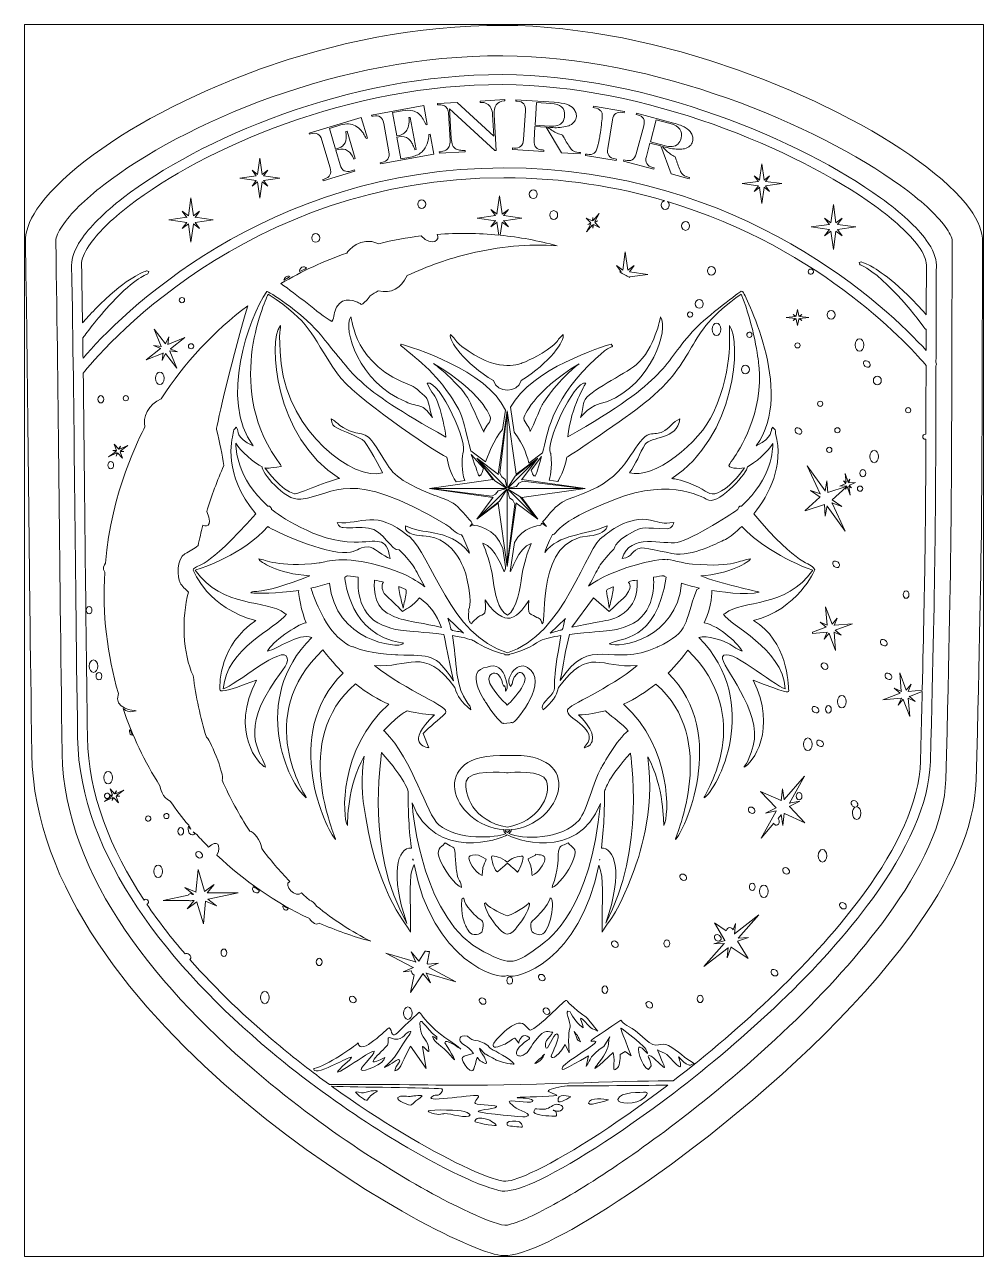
# Paper-space layout 'Layout1' of a CAD drawing. Header units: millimetres. Extents: x 0 to 55.7, y 0 to 71.5.
# The model-space entities are those that its viewports show. They can reach past a viewport. Long polylines and large blocks are cut down to what shows.
import ezdxf

# ---------------------------------------------------------------- set-up
doc = ezdxf.new("R2010")
doc.units = ezdxf.units.MM

msp = doc.modelspace()

# ---------------------------------------------------------------- linework, layer by layer
at = {"color": 18, "linetype": 'Continuous', "lineweight": 9, "true_color": 0x000000}
for points in [[(12.524, 62.7), (12.279, 63.027), (12.606, 62.781), (12.601, 62.789), (12.736, 63.738), (12.87, 62.789), (12.866, 62.781), (13.192, 63.027), (12.947, 62.7), (12.955, 62.705), (13.903, 62.57), (12.955, 62.436), (12.947, 62.44), (13.192, 62.114), (12.866, 62.359), (12.87, 62.351), (12.736, 61.403), (12.601, 62.351), (12.606, 62.359), (12.279, 62.114), (12.524, 62.44), (12.517, 62.436), (11.568, 62.57), (12.517, 62.705), (12.524, 62.7)], [(41.678, 62.38), (41.436, 62.702), (41.758, 62.46), (41.753, 62.468), (41.886, 63.402), (42.018, 62.468), (42.014, 62.46), (42.335, 62.702), (42.094, 62.38), (42.101, 62.385), (43.036, 62.252), (42.101, 62.119), (42.094, 62.124), (42.335, 61.803), (42.014, 62.044), (42.018, 62.036), (41.886, 61.102), (41.753, 62.036), (41.758, 62.044), (41.436, 61.803), (41.678, 62.124), (41.67, 62.119), (40.736, 62.252), (41.67, 62.385), (41.678, 62.38)], [(8.503, 60.292), (8.232, 60.652), (8.592, 60.381), (8.587, 60.39), (8.736, 61.437), (8.884, 60.39), (8.879, 60.381), (9.239, 60.652), (8.969, 60.292), (8.977, 60.297), (10.024, 60.148), (8.977, 60), (8.969, 60.005), (9.239, 59.645), (8.879, 59.915), (8.884, 59.907), (8.736, 58.86), (8.587, 59.907), (8.592, 59.915), (8.232, 59.645), (8.503, 60.005), (8.494, 60), (7.447, 60.148), (8.494, 60.297), (8.503, 60.292)], [(45.801, 59.882), (45.527, 60.245), (45.891, 59.972), (45.886, 59.981), (46.036, 61.037), (46.186, 59.981), (46.18, 59.972), (46.544, 60.245), (46.271, 59.882), (46.279, 59.887), (47.336, 59.737), (46.279, 59.587), (46.271, 59.592), (46.544, 59.229), (46.18, 59.502), (46.186, 59.493), (46.036, 58.437), (45.886, 59.493), (45.891, 59.502), (45.527, 59.229), (45.801, 59.592), (45.792, 59.587), (44.736, 59.737), (45.792, 59.887), (45.801, 59.882)], [(32.043, 60.091), (32.067, 60.296), (32.095, 60.109), (32.096, 60.114), (32.444, 60.515), (32.185, 60.052), (32.181, 60.049), (32.366, 60.085), (32.181, 59.993), (32.185, 59.994), (32.453, 59.713), (32.099, 59.871), (32.098, 59.875), (32.074, 59.67), (32.045, 59.857), (32.044, 59.852), (31.696, 59.452), (31.956, 59.914), (31.96, 59.917), (31.774, 59.881), (31.959, 59.973), (31.955, 59.972), (31.687, 60.253), (32.042, 60.095), (32.043, 60.091)], [(43.836, 54.535), (43.699, 54.666), (43.881, 54.568), (43.878, 54.571), (43.953, 54.952), (44.028, 54.571), (44.026, 54.568), (44.207, 54.666), (44.071, 54.535), (44.075, 54.537), (44.603, 54.483), (44.075, 54.429), (44.071, 54.431), (44.207, 54.3), (44.026, 54.398), (44.028, 54.395), (43.953, 54.015), (43.878, 54.395), (43.881, 54.398), (43.699, 54.3), (43.836, 54.431), (43.831, 54.429), (43.303, 54.483), (43.831, 54.537), (43.836, 54.535)], [(6.981, 52.681), (6.563, 52.858), (7.014, 52.804), (7.005, 52.809), (6.606, 53.798), (7.265, 52.959), (7.265, 52.949), (7.443, 53.368), (7.388, 52.916), (7.393, 52.925), (8.382, 53.325), (7.543, 52.666), (7.533, 52.666), (7.952, 52.488), (7.5, 52.542), (7.509, 52.537), (7.909, 51.548), (7.25, 52.387), (7.25, 52.397), (7.072, 51.979), (7.126, 52.43), (7.122, 52.421), (6.132, 52.022), (6.971, 52.681), (6.981, 52.681)], [(26.283, 44.052), (26.253, 44.033), (22.583, 44.555), (26.253, 45.076), (26.283, 45.057), (25.334, 46.32), (26.597, 45.371), (26.579, 45.401), (27.1, 49.071), (27.621, 45.401), (27.603, 45.371), (28.866, 46.32), (27.917, 45.057), (27.947, 45.076), (31.617, 44.555), (27.947, 44.033), (27.917, 44.052), (28.866, 42.789), (27.603, 43.738), (27.621, 43.708), (27.1, 40.038), (26.579, 43.708), (26.597, 43.738), (25.334, 42.789), (26.283, 44.052)], [(27.063, 44.711), (27.1, 44.641), (27.1, 48.985), (26.666, 45.456), (26.786, 45.229), (26.973, 45.089), (27.063, 44.711)], [(4.388, 46.717), (4.204, 46.762), (4.411, 46.768), (4.407, 46.77), (4.281, 47.137), (4.537, 46.845), (4.536, 46.841), (4.644, 47.017), (4.591, 46.835), (4.594, 46.839), (5.078, 47.057), (4.648, 46.746), (4.644, 46.745), (4.827, 46.7), (4.621, 46.694), (4.625, 46.693), (4.751, 46.326), (4.495, 46.618), (4.496, 46.622), (4.388, 46.445), (4.44, 46.627), (4.437, 46.623), (3.953, 46.406), (4.383, 46.717), (4.388, 46.717)], [(27.024, 44.601), (27.066, 44.588), (25.368, 46.286), (26.369, 45.004), (27.024, 44.601)], [(27.147, 44.63), (27.134, 44.588), (28.832, 46.286), (27.55, 45.285), (27.147, 44.63)], [(44.404, 43.277), (45.256, 44.064), (45.269, 44.061), (44.701, 44.438), (45.278, 44.243), (45.265, 44.252), (44.507, 45.871), (45.549, 44.419), (45.551, 44.403), (45.662, 45.002), (45.714, 44.322), (45.718, 44.335), (46.784, 44.683), (46.793, 44.716), (46.791, 44.713), (46.403, 44.701), (46.757, 44.859), (46.761, 44.857), (46.624, 45.012), (46.782, 44.908), (46.78, 44.912), (46.714, 45.439), (46.885, 44.936), (46.884, 44.932), (46.981, 45.094), (46.926, 44.895), (46.928, 44.898), (47.316, 44.91), (46.962, 44.752), (46.958, 44.754), (47.095, 44.599), (46.937, 44.703), (46.939, 44.699), (47.005, 44.172), (46.834, 44.675), (46.835, 44.679), (46.738, 44.517), (46.77, 44.634), (45.973, 43.899), (45.961, 43.902), (46.529, 43.525), (45.952, 43.72), (45.965, 43.71), (46.723, 42.092), (45.681, 43.544), (45.679, 43.559), (45.567, 42.961), (45.516, 43.641), (45.512, 43.628), (44.406, 43.267), (44.404, 43.277)], [(26.943, 44.517), (27.013, 44.555), (22.67, 44.555), (26.199, 44.12), (26.425, 44.241), (26.565, 44.427), (26.943, 44.517)], [(27.053, 44.479), (27.066, 44.521), (25.368, 42.823), (26.65, 43.824), (27.053, 44.479)], [(27.137, 44.398), (27.1, 44.468), (27.1, 40.125), (27.534, 43.653), (27.414, 43.88), (27.227, 44.02), (27.137, 44.398)], [(27.176, 44.508), (27.134, 44.521), (28.832, 42.823), (27.831, 44.105), (27.176, 44.508)], [(27.257, 44.592), (27.187, 44.555), (31.53, 44.555), (28.001, 44.989), (27.775, 44.868), (27.635, 44.682), (27.257, 44.592)], [(44.829, 36.217), (45.605, 36.515), (45.615, 36.512), (45.267, 36.805), (45.683, 36.621), (45.676, 36.628), (45.586, 37.691), (45.968, 36.695), (45.965, 36.685), (46.258, 37.033), (46.073, 36.617), (46.08, 36.624), (47.144, 36.714), (46.148, 36.332), (46.138, 36.335), (46.485, 36.042), (46.07, 36.227), (46.077, 36.22), (46.167, 35.157), (45.785, 36.153), (45.788, 36.162), (45.495, 35.815), (45.68, 36.23), (45.672, 36.223), (44.821, 36.151), (44.829, 36.217)]]:
    msp.add_lwpolyline(points, close=True, dxfattribs=at)
for points, knots in [([(-0.882, 58.871), (-0.891, 59.41), (-0.683, 60.061), (-0.213, 60.766), (0.348, 61.609), (1.307, 62.58), (2.601, 63.579), (7.38, 67.269), (16.874, 71.482), (26.847, 71.436), (36.082, 71.394), (45.902, 67.234), (50.957, 63.577), (52.322, 62.59), (53.348, 61.629), (53.956, 60.794), (54.472, 60.086), (54.704, 59.428), (54.702, 58.883), (54.631, 43.54), (54.736, 43.424), (54.325, 27.626), (54.254, 24.866), (52.813, 21.765), (50.568, 18.675), (47.334, 14.224), (42.442, 9.76), (37.941, 6.329), (34.425, 3.649), (31.145, 1.601), (29.081, 0.664), (27.999, 0.173), (27.172, -0.005), (26.728, 0.053), (24.968, 0.284), (18.184, 3.681), (11.844, 8.979), (5.486, 14.293), (-0.392, 21.5), (-0.505, 29.141), (-0.69, 41.599), (-0.704, 48.965), (-0.882, 58.871)], [0, 0, 0, 0, 1, 1, 1, 2, 2, 2, 3, 3, 3, 4, 4, 4, 5, 5, 5, 6, 6, 6, 7, 7, 7, 8, 8, 8, 9, 9, 9, 10, 10, 10, 11, 11, 11, 12, 12, 12, 13, 13, 13, 14, 14, 14, 14]), ([(0.882, 58.903), (1.06, 48.995), (1.073, 41.627), (1.258, 29.168), (1.365, 21.999), (7.01, 15.318), (12.975, 10.332), (17.22, 6.784), (21.657, 4.1), (24.516, 2.734), (25.641, 2.196), (26.494, 1.863), (26.958, 1.802), (27.05, 1.79), (27.178, 1.831), (27.342, 1.879), (27.624, 1.961), (27.964, 2.094), (28.352, 2.27), (30.339, 3.172), (33.488, 5.153), (36.872, 7.732), (41.243, 11.063), (46.001, 15.39), (49.141, 19.712), (51.145, 22.47), (52.498, 25.208), (52.562, 27.672), (52.972, 43.451), (52.867, 43.567), (52.938, 58.891), (52.939, 59.145), (52.77, 59.426), (52.53, 59.756), (52.004, 60.478), (51.103, 61.294), (49.923, 62.148), (45.083, 65.649), (35.681, 69.632), (26.839, 69.672), (17.314, 69.716), (8.243, 65.707), (3.679, 62.183), (2.57, 61.327), (1.736, 60.509), (1.255, 59.788), (1.03, 59.451), (0.877, 59.16), (0.882, 58.903)], [0, 0, 0, 0, 1, 1, 1, 2, 2, 2, 3, 3, 3, 4, 4, 4, 5, 5, 5, 6, 6, 6, 7, 7, 7, 8, 8, 8, 9, 9, 9, 10, 10, 10, 11, 11, 11, 12, 12, 12, 13, 13, 13, 14, 14, 14, 15, 15, 15, 16, 16, 16, 16]), ([(51.992, 51.671), (51.967, 42.975), (51.984, 40.933), (51.667, 28.714), (51.603, 26.257), (50.301, 23.505), (48.302, 20.754), (45.348, 16.688), (40.876, 12.612), (36.764, 9.478), (33.561, 7.037), (30.575, 5.168), (28.695, 4.314), (27.825, 3.919), (27.168, 3.746), (26.811, 3.793), (26.321, 3.858), (25.414, 4.185), (24.227, 4.751), (21.534, 6.038), (17.353, 8.564), (13.353, 11.907), (7.607, 16.709), (2.256, 23.199), (2.153, 30.105), (1.983, 41.594), (1.971, 48.387), (1.806, 57.523), (1.799, 57.936), (1.974, 58.429), (2.335, 58.97), (2.829, 59.711), (3.675, 60.56), (4.813, 61.439), (9.157, 64.793), (17.786, 68.617), (26.849, 68.576), (35.249, 68.537), (44.18, 64.754), (48.778, 61.427), (49.981, 60.557), (50.891, 59.714), (51.427, 58.978), (51.82, 58.438), (52.016, 57.942), (52.014, 57.527), (52.004, 55.35), (51.997, 53.505), (51.993, 51.889), (52.021, 51.819), (52.02, 51.74), (51.992, 51.671)], [0, 0, 0, 0, 1, 1, 1, 2, 2, 2, 3, 3, 3, 4, 4, 4, 5, 5, 5, 6, 6, 6, 7, 7, 7, 8, 8, 8, 9, 9, 9, 10, 10, 10, 11, 11, 11, 12, 12, 12, 13, 13, 13, 14, 14, 14, 15, 15, 15, 16, 16, 16, 17, 17, 17, 17]), ([(51.419, 52.575), (51.419, 52.575), (51.423, 53.801), (51.423, 53.801), (51.408, 53.803), (51.39, 53.799), (51.377, 53.807), (51.35, 53.825), (49.545, 56.379), (47.979, 57.338), (47.72, 57.497), (47.588, 57.545), (47.586, 57.549), (47.562, 57.584), (47.559, 57.631), (47.536, 57.666), (47.576, 57.678), (47.612, 57.703), (47.653, 57.716), (47.653, 57.716), (47.862, 57.644), (48.109, 57.516), (48.471, 57.329), (49.558, 56.721), (51.231, 54.863), (51.294, 54.793), (51.361, 54.717), (51.426, 54.641), (51.43, 55.536), (51.433, 56.496), (51.438, 57.53), (51.44, 57.85), (51.265, 58.222), (50.961, 58.639), (50.452, 59.339), (49.584, 60.134), (48.441, 60.961), (43.913, 64.237), (35.118, 67.962), (26.847, 68), (17.93, 68.041), (9.438, 64.283), (5.165, 60.984), (4.088, 60.152), (3.281, 59.352), (2.814, 58.651), (2.534, 58.23), (2.376, 57.855), (2.382, 57.534), (2.403, 56.379), (2.421, 55.263), (2.437, 54.169), (2.635, 54.395), (2.888, 54.675), (3.177, 54.969), (4.853, 56.68), (5.835, 57.072), (6.145, 57.186), (6.152, 57.188), (6.16, 57.196), (6.167, 57.194), (6.228, 57.175), (6.223, 57.162), (6.284, 57.144), (6.261, 57.109), (6.258, 57.062), (6.234, 57.027), (6.218, 57.003), (5.496, 56.789), (4.156, 55.359), (3.281, 54.425), (2.534, 53.404), (2.45, 53.295), (2.456, 52.905), (2.461, 52.518), (2.467, 52.133), (4.546, 54.537), (12.977, 63.161), (26.91, 63.165), (40.796, 63.169), (49.286, 54.921), (51.419, 52.575)], [0, 0, 0, 0, 1, 1, 1, 2, 2, 2, 3, 3, 3, 4, 4, 4, 5, 5, 5, 6, 6, 6, 7, 7, 7, 8, 8, 8, 9, 9, 9, 10, 10, 10, 11, 11, 11, 12, 12, 12, 13, 13, 13, 14, 14, 14, 15, 15, 15, 16, 16, 16, 17, 17, 17, 18, 18, 18, 19, 19, 19, 20, 20, 20, 21, 21, 21, 22, 22, 22, 23, 23, 23, 24, 24, 24, 25, 25, 25, 26, 26, 26, 27, 27, 27, 27]), ([(19.226, 66.233), (19.226, 66.233), (22.249, 66.781), (22.249, 66.781), (22.249, 66.781), (22.448, 65.681), (22.448, 65.681), (22.448, 65.681), (22.387, 65.67), (22.387, 65.67), (22.297, 65.852), (22.221, 65.987), (22.159, 66.075), (22.098, 66.162), (22.024, 66.242), (21.938, 66.315), (21.834, 66.401), (21.728, 66.457), (21.62, 66.482), (21.441, 66.521), (21.232, 66.519), (20.993, 66.476), (20.993, 66.476), (20.434, 66.374), (20.434, 66.374), (20.434, 66.374), (20.679, 65.024), (20.679, 65.024), (20.679, 65.024), (20.829, 65.051), (20.829, 65.051), (21.053, 65.092), (21.213, 65.22), (21.31, 65.436), (21.36, 65.548), (21.388, 65.675), (21.396, 65.818), (21.402, 65.879), (21.401, 65.968), (21.394, 66.084), (21.394, 66.084), (21.465, 66.097), (21.465, 66.097), (21.465, 66.097), (21.803, 64.234), (21.803, 64.234), (21.803, 64.234), (21.732, 64.221), (21.732, 64.221), (21.697, 64.318), (21.661, 64.409), (21.622, 64.494), (21.584, 64.579), (21.546, 64.647), (21.508, 64.697), (21.47, 64.748), (21.424, 64.797), (21.371, 64.845), (21.221, 64.973), (21.034, 65.017), (20.809, 64.976), (20.809, 64.976), (20.691, 64.955), (20.691, 64.955), (20.691, 64.955), (20.922, 63.683), (20.922, 63.683), (20.922, 63.683), (21.389, 63.768), (21.389, 63.768), (21.528, 63.793), (21.65, 63.826), (21.757, 63.865), (21.864, 63.905), (21.958, 63.954), (22.039, 64.011), (22.119, 64.068), (22.192, 64.137), (22.257, 64.218), (22.37, 64.354), (22.448, 64.513), (22.49, 64.695), (22.515, 64.798), (22.535, 64.937), (22.552, 65.109), (22.552, 65.109), (22.627, 65.123), (22.627, 65.123), (22.627, 65.123), (22.839, 63.953), (22.839, 63.953), (22.839, 63.953), (19.745, 63.393), (19.745, 63.393), (19.745, 63.393), (19.728, 63.467), (19.728, 63.467), (19.728, 63.467), (19.805, 63.481), (19.805, 63.481), (20.149, 63.544), (20.29, 63.748), (20.227, 64.095), (20.227, 64.095), (19.928, 65.749), (19.928, 65.749), (19.896, 65.925), (19.83, 66.048), (19.731, 66.117), (19.631, 66.185), (19.494, 66.204), (19.317, 66.172), (19.317, 66.172), (19.24, 66.158), (19.24, 66.158), (19.24, 66.158), (19.226, 66.233), (19.226, 66.233)], [0, 0, 0, 0, 1, 1, 1, 2, 2, 2, 3, 3, 3, 4, 4, 4, 5, 5, 5, 6, 6, 6, 7, 7, 7, 8, 8, 8, 9, 9, 9, 10, 10, 10, 11, 11, 11, 12, 12, 12, 13, 13, 13, 14, 14, 14, 15, 15, 15, 16, 16, 16, 17, 17, 17, 18, 18, 18, 19, 19, 19, 20, 20, 20, 21, 21, 21, 22, 22, 22, 23, 23, 23, 24, 24, 24, 25, 25, 25, 26, 26, 26, 27, 27, 27, 28, 28, 28, 29, 29, 29, 30, 30, 30, 31, 31, 31, 32, 32, 32, 33, 33, 33, 34, 34, 34, 35, 35, 35, 36, 36, 36, 37, 37, 37, 38, 38, 38, 39, 39, 39, 39]), ([(23.04, 66.901), (23.04, 66.901), (24.198, 66.968), (24.198, 66.968), (24.198, 66.968), (26.323, 65.009), (26.323, 65.009), (26.323, 65.009), (26.25, 66.251), (26.25, 66.251), (26.242, 66.403), (26.208, 66.534), (26.15, 66.644), (26.092, 66.755), (26.012, 66.837), (25.911, 66.89), (25.857, 66.92), (25.803, 66.94), (25.749, 66.951), (25.695, 66.962), (25.621, 66.968), (25.525, 66.969), (25.525, 66.969), (25.521, 67.045), (25.521, 67.045), (25.521, 67.045), (26.949, 67.129), (26.949, 67.129), (26.949, 67.129), (26.953, 67.052), (26.953, 67.052), (26.953, 67.052), (26.924, 67.051), (26.924, 67.051), (26.717, 67.038), (26.562, 66.963), (26.461, 66.825), (26.36, 66.686), (26.317, 66.491), (26.332, 66.24), (26.332, 66.24), (26.452, 64.178), (26.452, 64.178), (26.452, 64.178), (26.384, 64.174), (26.384, 64.174), (26.384, 64.174), (23.746, 66.586), (23.746, 66.586), (23.746, 66.586), (23.846, 64.873), (23.846, 64.873), (23.856, 64.706), (23.884, 64.575), (23.929, 64.477), (23.975, 64.38), (24.044, 64.305), (24.137, 64.254), (24.212, 64.214), (24.303, 64.191), (24.408, 64.185), (24.466, 64.179), (24.549, 64.177), (24.657, 64.179), (24.657, 64.179), (24.661, 64.103), (24.661, 64.103), (24.661, 64.103), (23.157, 64.015), (23.157, 64.015), (23.157, 64.015), (23.153, 64.091), (23.153, 64.091), (23.306, 64.108), (23.43, 64.143), (23.524, 64.195), (23.619, 64.246), (23.686, 64.319), (23.727, 64.413), (23.768, 64.506), (23.784, 64.62), (23.776, 64.755), (23.776, 64.755), (23.681, 66.385), (23.681, 66.385), (23.675, 66.486), (23.648, 66.57), (23.599, 66.637), (23.55, 66.705), (23.482, 66.755), (23.395, 66.788), (23.307, 66.821), (23.203, 66.834), (23.082, 66.826), (23.082, 66.826), (23.045, 66.824), (23.045, 66.824), (23.045, 66.824), (23.04, 66.901), (23.04, 66.901)], [0, 0, 0, 0, 1, 1, 1, 2, 2, 2, 3, 3, 3, 4, 4, 4, 5, 5, 5, 6, 6, 6, 7, 7, 7, 8, 8, 8, 9, 9, 9, 10, 10, 10, 11, 11, 11, 12, 12, 12, 13, 13, 13, 14, 14, 14, 15, 15, 15, 16, 16, 16, 17, 17, 17, 18, 18, 18, 19, 19, 19, 20, 20, 20, 21, 21, 21, 22, 22, 22, 23, 23, 23, 24, 24, 24, 25, 25, 25, 26, 26, 26, 27, 27, 27, 28, 28, 28, 29, 29, 29, 30, 30, 30, 31, 31, 31, 32, 32, 32, 33, 33, 33, 33]), ([(29.357, 65.526), (29.357, 65.526), (28.709, 65.57), (28.709, 65.57), (28.709, 65.57), (28.655, 64.764), (28.655, 64.764), (28.643, 64.588), (28.677, 64.454), (28.758, 64.361), (28.839, 64.269), (28.967, 64.217), (29.143, 64.205), (29.143, 64.205), (29.228, 64.199), (29.228, 64.199), (29.228, 64.199), (29.222, 64.118), (29.222, 64.118), (29.222, 64.118), (27.403, 64.242), (27.403, 64.242), (27.403, 64.242), (27.409, 64.322), (27.409, 64.322), (27.409, 64.322), (27.487, 64.317), (27.487, 64.317), (27.664, 64.305), (27.799, 64.339), (27.891, 64.419), (27.982, 64.499), (28.034, 64.628), (28.046, 64.805), (28.046, 64.805), (28.16, 66.482), (28.16, 66.482), (28.172, 66.661), (28.138, 66.795), (28.059, 66.886), (27.979, 66.977), (27.85, 67.029), (27.671, 67.041), (27.671, 67.041), (27.593, 67.046), (27.593, 67.046), (27.593, 67.046), (27.598, 67.123), (27.598, 67.123), (27.598, 67.123), (29.832, 66.971), (29.832, 66.971), (30.134, 66.951), (30.372, 66.913), (30.545, 66.857), (30.718, 66.801), (30.852, 66.717), (30.948, 66.606), (31.004, 66.543), (31.046, 66.469), (31.075, 66.386), (31.105, 66.302), (31.117, 66.221), (31.112, 66.141), (31.097, 65.924), (30.972, 65.757), (30.738, 65.64), (30.651, 65.6), (30.534, 65.568), (30.387, 65.542), (30.241, 65.516), (30.095, 65.501), (29.952, 65.499), (29.842, 65.498), (29.676, 65.505), (29.454, 65.52), (29.454, 65.52), (29.453, 65.512), (29.453, 65.512), (29.558, 65.433), (29.654, 65.367), (29.74, 65.314), (29.826, 65.261), (29.914, 65.216), (30.002, 65.177), (30.091, 65.139), (30.192, 65.103), (30.306, 65.069), (30.306, 65.069), (30.367, 64.961), (30.367, 64.961), (30.408, 64.892), (30.438, 64.84), (30.458, 64.806), (30.478, 64.771), (30.5, 64.732), (30.526, 64.687), (30.596, 64.565), (30.662, 64.459), (30.725, 64.368), (30.789, 64.277), (30.842, 64.213), (30.885, 64.176), (30.971, 64.111), (31.097, 64.072), (31.263, 64.061), (31.263, 64.061), (31.343, 64.056), (31.343, 64.056), (31.343, 64.056), (31.338, 63.975), (31.338, 63.975), (31.338, 63.975), (30.257, 64.048), (30.257, 64.048), (30.257, 64.048), (29.357, 65.526), (29.357, 65.526)], [0, 0, 0, 0, 1, 1, 1, 2, 2, 2, 3, 3, 3, 4, 4, 4, 5, 5, 5, 6, 6, 6, 7, 7, 7, 8, 8, 8, 9, 9, 9, 10, 10, 10, 11, 11, 11, 12, 12, 12, 13, 13, 13, 14, 14, 14, 15, 15, 15, 16, 16, 16, 17, 17, 17, 18, 18, 18, 19, 19, 19, 20, 20, 20, 21, 21, 21, 22, 22, 22, 23, 23, 23, 24, 24, 24, 25, 25, 25, 26, 26, 26, 27, 27, 27, 28, 28, 28, 29, 29, 29, 30, 30, 30, 31, 31, 31, 32, 32, 32, 33, 33, 33, 34, 34, 34, 35, 35, 35, 36, 36, 36, 37, 37, 37, 38, 38, 38, 39, 39, 39, 39]), ([(28.714, 65.647), (28.714, 65.647), (29.535, 65.591), (29.535, 65.591), (29.729, 65.578), (29.89, 65.591), (30.017, 65.63), (30.145, 65.669), (30.243, 65.735), (30.31, 65.828), (30.378, 65.92), (30.417, 66.043), (30.428, 66.196), (30.457, 66.633), (30.194, 66.87), (29.637, 66.908), (29.637, 66.908), (28.804, 66.964), (28.804, 66.964), (28.804, 66.964), (28.714, 65.647), (28.714, 65.647)], [0, 0, 0, 0, 1, 1, 1, 2, 2, 2, 3, 3, 3, 4, 4, 4, 5, 5, 5, 6, 6, 6, 7, 7, 7, 7]), ([(31.65, 63.97), (31.65, 63.97), (31.73, 63.956), (31.73, 63.956), (31.905, 63.928), (32.042, 63.949), (32.141, 64.02), (32.24, 64.09), (32.304, 64.214), (32.333, 64.389), (32.356, 64.461), (32.375, 64.524), (32.391, 64.58), (32.406, 64.635), (32.421, 64.699), (32.434, 64.772), (32.447, 64.844), (32.462, 64.936), (32.479, 65.046), (32.55, 65.512), (32.594, 65.864), (32.611, 66.103), (32.619, 66.199), (32.616, 66.276), (32.602, 66.333), (32.589, 66.39), (32.562, 66.439), (32.523, 66.482), (32.453, 66.568), (32.337, 66.624), (32.174, 66.651), (32.174, 66.651), (32.094, 66.664), (32.094, 66.664), (32.094, 66.664), (32.107, 66.739), (32.107, 66.739), (32.107, 66.739), (33.902, 66.443), (33.902, 66.443), (33.902, 66.443), (33.889, 66.368), (33.889, 66.368), (33.889, 66.368), (33.81, 66.381), (33.81, 66.381), (33.634, 66.41), (33.497, 66.389), (33.399, 66.319), (33.301, 66.248), (33.237, 66.125), (33.208, 65.948), (33.208, 65.948), (32.935, 64.29), (32.935, 64.29), (32.906, 64.115), (32.927, 63.977), (32.998, 63.878), (33.069, 63.779), (33.191, 63.716), (33.365, 63.687), (33.365, 63.687), (33.445, 63.674), (33.445, 63.674), (33.445, 63.674), (33.432, 63.594), (33.432, 63.594), (33.432, 63.594), (31.637, 63.89), (31.637, 63.89), (31.637, 63.89), (31.65, 63.97), (31.65, 63.97)], [0, 0, 0, 0, 1, 1, 1, 2, 2, 2, 3, 3, 3, 4, 4, 4, 5, 5, 5, 6, 6, 6, 7, 7, 7, 8, 8, 8, 9, 9, 9, 10, 10, 10, 11, 11, 11, 12, 12, 12, 13, 13, 13, 14, 14, 14, 15, 15, 15, 16, 16, 16, 17, 17, 17, 18, 18, 18, 19, 19, 19, 20, 20, 20, 21, 21, 21, 22, 22, 22, 23, 23, 23, 24, 24, 24, 24]), ([(16.771, 65.46), (16.771, 65.46), (17.128, 64.259), (17.128, 64.259), (17.128, 64.259), (17.302, 64.311), (17.302, 64.311), (17.486, 64.366), (17.611, 64.468), (17.679, 64.619), (17.746, 64.77), (17.762, 64.986), (17.728, 65.268), (17.728, 65.268), (17.797, 65.288), (17.797, 65.288), (17.797, 65.288), (18.268, 63.701), (18.268, 63.701), (18.268, 63.701), (18.195, 63.679), (18.195, 63.679), (18.133, 63.81), (18.075, 63.912), (18.021, 63.983), (17.966, 64.055), (17.903, 64.114), (17.832, 64.162), (17.678, 64.267), (17.496, 64.289), (17.286, 64.227), (17.286, 64.227), (17.15, 64.186), (17.15, 64.186), (17.15, 64.186), (17.399, 63.346), (17.399, 63.346), (17.45, 63.175), (17.529, 63.061), (17.636, 63.003), (17.743, 62.945), (17.881, 62.941), (18.05, 62.991), (18.05, 62.991), (18.227, 63.044), (18.227, 63.044), (18.227, 63.044), (18.249, 62.967), (18.249, 62.967), (18.249, 62.967), (16.415, 62.421), (16.415, 62.421), (16.415, 62.421), (16.392, 62.499), (16.392, 62.499), (16.392, 62.499), (16.461, 62.519), (16.461, 62.519), (16.631, 62.57), (16.746, 62.649), (16.804, 62.756), (16.862, 62.863), (16.865, 63.002), (16.815, 63.172), (16.815, 63.172), (16.336, 64.783), (16.336, 64.783), (16.285, 64.955), (16.207, 65.069), (16.1, 65.127), (15.994, 65.185), (15.855, 65.188), (15.683, 65.137), (15.683, 65.137), (15.614, 65.116), (15.614, 65.116), (15.614, 65.116), (15.592, 65.19), (15.592, 65.19), (15.592, 65.19), (18.62, 66.089), (18.62, 66.089), (18.62, 66.089), (18.975, 64.892), (18.975, 64.892), (18.975, 64.892), (18.91, 64.873), (18.91, 64.873), (18.86, 64.97), (18.81, 65.058), (18.761, 65.137), (18.711, 65.215), (18.669, 65.275), (18.632, 65.314), (18.523, 65.441), (18.407, 65.538), (18.284, 65.604), (18.162, 65.671), (18.029, 65.708), (17.887, 65.716), (17.744, 65.724), (17.591, 65.703), (17.427, 65.655), (17.427, 65.655), (16.771, 65.46), (16.771, 65.46)], [0, 0, 0, 0, 1, 1, 1, 2, 2, 2, 3, 3, 3, 4, 4, 4, 5, 5, 5, 6, 6, 6, 7, 7, 7, 8, 8, 8, 9, 9, 9, 10, 10, 10, 11, 11, 11, 12, 12, 12, 13, 13, 13, 14, 14, 14, 15, 15, 15, 16, 16, 16, 17, 17, 17, 18, 18, 18, 19, 19, 19, 20, 20, 20, 21, 21, 21, 22, 22, 22, 23, 23, 23, 24, 24, 24, 25, 25, 25, 26, 26, 26, 27, 27, 27, 28, 28, 28, 29, 29, 29, 30, 30, 30, 31, 31, 31, 32, 32, 32, 33, 33, 33, 34, 34, 34, 35, 35, 35, 35]), ([(36.014, 64.438), (36.014, 64.438), (35.387, 64.607), (35.387, 64.607), (35.387, 64.607), (35.176, 63.827), (35.176, 63.827), (35.13, 63.657), (35.138, 63.519), (35.199, 63.412), (35.26, 63.306), (35.376, 63.229), (35.546, 63.183), (35.546, 63.183), (35.628, 63.161), (35.628, 63.161), (35.628, 63.161), (35.607, 63.084), (35.607, 63.084), (35.607, 63.084), (33.847, 63.559), (33.847, 63.559), (33.847, 63.559), (33.868, 63.637), (33.868, 63.637), (33.868, 63.637), (33.944, 63.616), (33.944, 63.616), (34.115, 63.57), (34.254, 63.577), (34.36, 63.638), (34.465, 63.698), (34.541, 63.815), (34.587, 63.986), (34.587, 63.986), (35.026, 65.609), (35.026, 65.609), (35.072, 65.782), (35.066, 65.92), (35.005, 66.025), (34.945, 66.13), (34.829, 66.206), (34.656, 66.252), (34.656, 66.252), (34.58, 66.273), (34.58, 66.273), (34.58, 66.273), (34.6, 66.347), (34.6, 66.347), (34.6, 66.347), (36.761, 65.763), (36.761, 65.763), (37.054, 65.684), (37.279, 65.6), (37.438, 65.511), (37.597, 65.423), (37.713, 65.315), (37.785, 65.187), (37.827, 65.114), (37.854, 65.034), (37.867, 64.946), (37.88, 64.858), (37.875, 64.776), (37.855, 64.699), (37.798, 64.489), (37.643, 64.349), (37.39, 64.28), (37.297, 64.258), (37.176, 64.249), (37.027, 64.252), (36.878, 64.255), (36.733, 64.27), (36.591, 64.295), (36.484, 64.315), (36.323, 64.355), (36.107, 64.413), (36.107, 64.413), (36.105, 64.405), (36.105, 64.405), (36.193, 64.307), (36.274, 64.224), (36.348, 64.155), (36.422, 64.087), (36.499, 64.025), (36.579, 63.97), (36.658, 63.915), (36.75, 63.86), (36.855, 63.804), (36.855, 63.804), (36.894, 63.687), (36.894, 63.687), (36.921, 63.611), (36.94, 63.554), (36.953, 63.516), (36.966, 63.479), (36.98, 63.436), (36.997, 63.387), (37.041, 63.254), (37.085, 63.136), (37.13, 63.035), (37.175, 62.934), (37.215, 62.86), (37.25, 62.815), (37.321, 62.735), (37.437, 62.673), (37.598, 62.629), (37.598, 62.629), (37.675, 62.608), (37.675, 62.608), (37.675, 62.608), (37.654, 62.53), (37.654, 62.53), (37.654, 62.53), (36.609, 62.813), (36.609, 62.813), (36.609, 62.813), (36.014, 64.438), (36.014, 64.438)], [0, 0, 0, 0, 1, 1, 1, 2, 2, 2, 3, 3, 3, 4, 4, 4, 5, 5, 5, 6, 6, 6, 7, 7, 7, 8, 8, 8, 9, 9, 9, 10, 10, 10, 11, 11, 11, 12, 12, 12, 13, 13, 13, 14, 14, 14, 15, 15, 15, 16, 16, 16, 17, 17, 17, 18, 18, 18, 19, 19, 19, 20, 20, 20, 21, 21, 21, 22, 22, 22, 23, 23, 23, 24, 24, 24, 25, 25, 25, 26, 26, 26, 27, 27, 27, 28, 28, 28, 29, 29, 29, 30, 30, 30, 31, 31, 31, 32, 32, 32, 33, 33, 33, 34, 34, 34, 35, 35, 35, 36, 36, 36, 37, 37, 37, 38, 38, 38, 39, 39, 39, 39]), ([(35.407, 64.681), (35.407, 64.681), (36.201, 64.467), (36.201, 64.467), (36.389, 64.416), (36.549, 64.397), (36.682, 64.411), (36.814, 64.424), (36.923, 64.47), (37.008, 64.548), (37.092, 64.625), (37.154, 64.738), (37.194, 64.886), (37.309, 65.309), (37.096, 65.593), (36.557, 65.739), (36.557, 65.739), (35.751, 65.956), (35.751, 65.956), (35.751, 65.956), (35.407, 64.681), (35.407, 64.681)], [0, 0, 0, 0, 1, 1, 1, 2, 2, 2, 3, 3, 3, 4, 4, 4, 5, 5, 5, 6, 6, 6, 7, 7, 7, 7]), ([(36.253, 61.255), (33.49, 62.07), (30.371, 62.59), (26.91, 62.59), (11.784, 62.585), (3.261, 52.239), (2.478, 51.247), (2.561, 44.855), (2.599, 38.838), (2.729, 30.114), (2.778, 26.818), (4.06, 23.626), (6.013, 20.675), (6.069, 20.732), (6.159, 20.738), (6.219, 20.687), (6.282, 20.634), (6.289, 20.538), (6.234, 20.473), (6.218, 20.453), (6.198, 20.439), (6.177, 20.43), (6.847, 19.441), (7.591, 18.479), (8.389, 17.551), (8.453, 17.599), (8.558, 17.587), (8.638, 17.52), (8.729, 17.444), (8.754, 17.324), (8.695, 17.254), (8.687, 17.244), (8.678, 17.236), (8.668, 17.23), (10.218, 15.466), (11.953, 13.827), (13.722, 12.349), (14.738, 11.499), (15.766, 10.703), (16.778, 9.968), (18.342, 10.003), (23.61, 9.934), (24.082, 9.933), (28.952, 9.924), (34.897, 10.238), (36.73, 10.177), (40.712, 13.245), (44.988, 17.172), (47.836, 21.092), (49.756, 23.735), (51.03, 26.368), (51.091, 28.729), (51.13, 30.221), (51.164, 31.562), (51.193, 32.782), (51.193, 32.782), (50.45, 32.497), (50.45, 32.497), (50.45, 32.497), (50.441, 32.5), (50.441, 32.5), (50.441, 32.5), (50.788, 32.207), (50.788, 32.207), (50.788, 32.207), (50.373, 32.392), (50.373, 32.392), (50.373, 32.392), (50.38, 32.384), (50.38, 32.384), (50.38, 32.384), (50.47, 31.321), (50.47, 31.321), (50.47, 31.321), (50.087, 32.317), (50.087, 32.317), (50.087, 32.317), (50.091, 32.327), (50.091, 32.327), (50.091, 32.327), (49.797, 31.979), (49.797, 31.979), (49.797, 31.979), (49.982, 32.395), (49.982, 32.395), (49.982, 32.395), (49.975, 32.388), (49.975, 32.388), (49.975, 32.388), (48.912, 32.298), (48.912, 32.298), (48.912, 32.298), (49.908, 32.68), (49.908, 32.68), (49.908, 32.68), (49.918, 32.677), (49.918, 32.677), (49.918, 32.677), (49.57, 32.97), (49.57, 32.97), (49.57, 32.97), (49.986, 32.785), (49.986, 32.785), (49.986, 32.785), (49.978, 32.792), (49.978, 32.792), (49.978, 32.792), (49.889, 33.855), (49.889, 33.855), (49.889, 33.855), (50.271, 32.859), (50.271, 32.859), (50.271, 32.859), (50.268, 32.85), (50.268, 32.85), (50.268, 32.85), (50.561, 33.197), (50.561, 33.197), (50.561, 33.197), (50.376, 32.782), (50.376, 32.782), (50.376, 32.782), (50.383, 32.789), (50.383, 32.789), (50.383, 32.789), (51.195, 32.858), (51.195, 32.858), (51.36, 39.712), (51.389, 42.725), (51.405, 47.417), (51.395, 47.416), (51.386, 47.415), (51.376, 47.415), (51.291, 47.415), (51.222, 47.482), (51.222, 47.565), (51.222, 47.648), (51.291, 47.715), (51.376, 47.715), (51.386, 47.715), (51.396, 47.714), (51.405, 47.712), (51.409, 48.902), (51.412, 50.204), (51.417, 51.705), (50.708, 52.553), (45.515, 58.476), (36.402, 61.211), (36.462, 61.165), (36.502, 61.089), (36.502, 61.002), (36.502, 60.862), (36.398, 60.748), (36.27, 60.748), (36.143, 60.748), (36.039, 60.862), (36.039, 61.002), (36.039, 61.136), (36.133, 61.246), (36.253, 61.255)], [0, 0, 0, 0, 1, 1, 1, 2, 2, 2, 3, 3, 3, 4, 4, 4, 5, 5, 5, 6, 6, 6, 7, 7, 7, 8, 8, 8, 9, 9, 9, 10, 10, 10, 11, 11, 11, 12, 12, 12, 13, 13, 13, 14, 14, 14, 15, 15, 15, 16, 16, 16, 17, 17, 17, 18, 18, 18, 19, 19, 19, 20, 20, 20, 21, 21, 21, 22, 22, 22, 23, 23, 23, 24, 24, 24, 25, 25, 25, 26, 26, 26, 27, 27, 27, 28, 28, 28, 29, 29, 29, 30, 30, 30, 31, 31, 31, 32, 32, 32, 33, 33, 33, 34, 34, 34, 35, 35, 35, 36, 36, 36, 37, 37, 37, 38, 38, 38, 39, 39, 39, 40, 40, 40, 41, 41, 41, 42, 42, 42, 43, 43, 43, 44, 44, 44, 45, 45, 45, 46, 46, 46, 47, 47, 47, 48, 48, 48, 49, 49, 49, 50, 50, 50, 51, 51, 51, 52, 52, 52, 53, 53, 53, 53]), ([(26.697, 59.258), (27.794, 59.145), (28.896, 58.944), (29.995, 58.65), (28.308, 58.756), (26.612, 58.599), (24.953, 58.203), (23.706, 57.906), (22.48, 57.474), (21.295, 56.919), (20.899, 56.173), (20.394, 55.86), (19.609, 56.031), (19.454, 55.94), (19.299, 55.846), (19.145, 55.75), (19, 55.512), (18.815, 55.35), (18.639, 55.241), (18.588, 55.273), (18.531, 55.305), (18.468, 55.338), (18.375, 55.387), (17.589, 55.802), (17.183, 55.079), (17.04, 54.825), (17.066, 54.498), (16.923, 54.243), (16.089, 54.767), (14.884, 55.823), (13.957, 56.45), (15.169, 57.167), (16.452, 57.761), (17.787, 58.223), (17.885, 58.357), (18.53, 59.24), (19.637, 58.768), (20.444, 58.966), (21.267, 59.116), (22.1, 59.217), (22.757, 58.558), (23.231, 58.983), (23.031, 59.308), (24.21, 59.396), (25.406, 59.384), (26.609, 59.266), (26.609, 59.266), (26.503, 60.008), (26.503, 60.008), (26.503, 60.008), (26.509, 60.016), (26.509, 60.016), (26.509, 60.016), (26.145, 59.743), (26.145, 59.743), (26.145, 59.743), (26.418, 60.107), (26.418, 60.107), (26.418, 60.107), (26.41, 60.102), (26.41, 60.102), (26.41, 60.102), (25.353, 60.252), (25.353, 60.252), (25.353, 60.252), (26.41, 60.402), (26.41, 60.402), (26.41, 60.402), (26.418, 60.396), (26.418, 60.396), (26.418, 60.396), (26.145, 60.76), (26.145, 60.76), (26.145, 60.76), (26.509, 60.487), (26.509, 60.487), (26.509, 60.487), (26.503, 60.495), (26.503, 60.495), (26.503, 60.495), (26.653, 61.552), (26.653, 61.552), (26.653, 61.552), (26.803, 60.495), (26.803, 60.495), (26.803, 60.495), (26.798, 60.487), (26.798, 60.487), (26.798, 60.487), (27.162, 60.76), (27.162, 60.76), (27.162, 60.76), (26.888, 60.396), (26.888, 60.396), (26.888, 60.396), (26.897, 60.402), (26.897, 60.402), (26.897, 60.402), (27.953, 60.252), (27.953, 60.252), (27.953, 60.252), (26.897, 60.102), (26.897, 60.102), (26.897, 60.102), (26.888, 60.107), (26.888, 60.107), (26.888, 60.107), (27.162, 59.743), (27.162, 59.743), (27.162, 59.743), (26.798, 60.016), (26.798, 60.016), (26.798, 60.016), (26.803, 60.008), (26.803, 60.008), (26.803, 60.008), (26.697, 59.258), (26.697, 59.258)], [0, 0, 0, 0, 1, 1, 1, 2, 2, 2, 3, 3, 3, 4, 4, 4, 5, 5, 5, 6, 6, 6, 7, 7, 7, 8, 8, 8, 9, 9, 9, 10, 10, 10, 11, 11, 11, 12, 12, 12, 13, 13, 13, 14, 14, 14, 15, 15, 15, 16, 16, 16, 17, 17, 17, 18, 18, 18, 19, 19, 19, 20, 20, 20, 21, 21, 21, 22, 22, 22, 23, 23, 23, 24, 24, 24, 25, 25, 25, 26, 26, 26, 27, 27, 27, 28, 28, 28, 29, 29, 29, 30, 30, 30, 31, 31, 31, 32, 32, 32, 33, 33, 33, 34, 34, 34, 35, 35, 35, 36, 36, 36, 37, 37, 37, 38, 38, 38, 39, 39, 39, 39]), ([(28.612, 61.89), (28.74, 61.89), (28.843, 61.776), (28.843, 61.636), (28.843, 61.496), (28.74, 61.383), (28.612, 61.383), (28.484, 61.383), (28.38, 61.496), (28.38, 61.636), (28.38, 61.776), (28.484, 61.89), (28.612, 61.89)], [0, 0, 0, 0, 1, 1, 1, 2, 2, 2, 3, 3, 3, 4, 4, 4, 4]), ([(22.136, 61.318), (22.264, 61.318), (22.368, 61.204), (22.368, 61.064), (22.368, 60.924), (22.264, 60.811), (22.136, 60.811), (22.008, 60.811), (21.905, 60.924), (21.905, 61.064), (21.905, 61.204), (22.008, 61.318), (22.136, 61.318)], [0, 0, 0, 0, 1, 1, 1, 2, 2, 2, 3, 3, 3, 4, 4, 4, 4]), ([(29.795, 60.684), (29.923, 60.684), (30.026, 60.57), (30.026, 60.43), (30.026, 60.29), (29.923, 60.176), (29.795, 60.176), (29.667, 60.176), (29.563, 60.29), (29.563, 60.43), (29.563, 60.57), (29.667, 60.684), (29.795, 60.684)], [0, 0, 0, 0, 1, 1, 1, 2, 2, 2, 3, 3, 3, 4, 4, 4, 4]), ([(37.453, 60.049), (37.581, 60.049), (37.685, 59.936), (37.685, 59.796), (37.685, 59.656), (37.581, 59.542), (37.453, 59.542), (37.325, 59.542), (37.222, 59.656), (37.222, 59.796), (37.222, 59.936), (37.325, 60.049), (37.453, 60.049)], [0, 0, 0, 0, 1, 1, 1, 2, 2, 2, 3, 3, 3, 4, 4, 4, 4]), ([(15.978, 59.353), (16.106, 59.353), (16.209, 59.239), (16.209, 59.099), (16.209, 58.959), (16.106, 58.846), (15.978, 58.846), (15.85, 58.846), (15.746, 58.959), (15.746, 59.099), (15.746, 59.239), (15.85, 59.353), (15.978, 59.353)], [0, 0, 0, 0, 1, 1, 1, 2, 2, 2, 3, 3, 3, 4, 4, 4, 4]), ([(33.614, 57.125), (33.614, 57.125), (33.71, 57.138), (33.71, 57.138), (33.71, 57.138), (33.718, 57.133), (33.718, 57.133), (33.718, 57.133), (33.445, 57.496), (33.445, 57.496), (33.445, 57.496), (33.809, 57.223), (33.809, 57.223), (33.809, 57.223), (33.803, 57.232), (33.803, 57.232), (33.803, 57.232), (33.953, 58.288), (33.953, 58.288), (33.953, 58.288), (34.103, 57.232), (34.103, 57.232), (34.103, 57.232), (34.098, 57.223), (34.098, 57.223), (34.098, 57.223), (34.462, 57.496), (34.462, 57.496), (34.462, 57.496), (34.188, 57.133), (34.188, 57.133), (34.188, 57.133), (34.197, 57.138), (34.197, 57.138), (34.197, 57.138), (35.253, 56.988), (35.253, 56.988), (35.253, 56.988), (34.197, 56.838), (34.197, 56.838), (34.197, 56.838), (34.188, 56.843), (34.188, 56.843), (34.188, 56.843), (34.22, 56.802), (34.22, 56.802), (34.02, 56.913), (33.818, 57.02), (33.614, 57.125)], [0, 0, 0, 0, 1, 1, 1, 2, 2, 2, 3, 3, 3, 4, 4, 4, 5, 5, 5, 6, 6, 6, 7, 7, 7, 8, 8, 8, 9, 9, 9, 10, 10, 10, 11, 11, 11, 12, 12, 12, 13, 13, 13, 14, 14, 14, 15, 15, 15, 16, 16, 16, 16]), ([(15.04, 57.148), (15.039, 57.157), (15.039, 57.165), (15.039, 57.174), (15.039, 57.314), (15.143, 57.428), (15.27, 57.428), (15.337, 57.428), (15.398, 57.396), (15.44, 57.346), (15.306, 57.282), (15.173, 57.216), (15.04, 57.148)], [0, 0, 0, 0, 1, 1, 1, 2, 2, 2, 3, 3, 3, 4, 4, 4, 4]), ([(38.953, 57.45), (39.081, 57.45), (39.185, 57.336), (39.185, 57.196), (39.185, 57.056), (39.081, 56.943), (38.953, 56.943), (38.825, 56.943), (38.722, 57.056), (38.722, 57.196), (38.722, 57.336), (38.825, 57.45), (38.953, 57.45)], [0, 0, 0, 0, 1, 1, 1, 2, 2, 2, 3, 3, 3, 4, 4, 4, 4]), ([(44.616, 57.242), (44.671, 57.307), (44.767, 57.317), (44.831, 57.263), (44.894, 57.21), (44.901, 57.114), (44.846, 57.049), (44.791, 56.983), (44.695, 56.974), (44.632, 57.027), (44.568, 57.08), (44.562, 57.177), (44.616, 57.242)], [0, 0, 0, 0, 1, 1, 1, 2, 2, 2, 3, 3, 3, 4, 4, 4, 4]), ([(14.135, 56.659), (14.173, 56.79), (14.263, 56.882), (14.367, 56.882), (14.405, 56.882), (14.441, 56.87), (14.473, 56.848), (14.36, 56.786), (14.247, 56.723), (14.135, 56.659)], [0, 0, 0, 0, 1, 1, 1, 2, 2, 2, 3, 3, 3, 3]), ([(29.528, 45.038), (29.565, 45.158), (29.734, 45.714), (29.628, 46.599), (29.628, 46.599), (29.613, 46.617), (29.613, 46.617), (29.257, 47.062), (30.953, 50.847), (31.663, 50.68), (31.625, 50.575), (30.822, 49.375), (30.609, 47.558), (36.632, 50.969), (36.033, 51.719), (38.024, 53.851), (38.644, 54.514), (40.685, 56.015), (40.685, 56.015), (40.685, 56.015), (40.775, 55.989), (40.775, 55.989), (40.775, 55.989), (43.887, 50.231), (41.56, 47.039), (42.59, 47.535), (42.37, 47.951), (42.48, 48.069), (42.487, 48.082), (42.506, 48.112), (42.506, 48.112), (42.665, 47.961), (42.668, 47.967), (42.68, 47.755), (43.156, 45.88), (42.349, 44.238), (41.408, 43.092), (44.054, 39.945), (44.707, 40.303), (44.929, 39.889), (44.929, 39.889), (44.95, 39.832), (44.95, 39.832), (44.95, 39.832), (43.967, 37.54), (41.397, 36.893), (41.397, 36.893), (41.399, 36.892), (41.399, 36.892), (43.368, 35.742), (43.432, 33.207), (43.441, 32.844), (43.445, 32.672), (43.306, 32.683), (41.368, 33.442), (42.826, 30.625), (41.305, 28.536), (40.852, 28.393), (40.866, 28.5), (41.029, 28.434), (41.378, 29.634), (41.96, 31.633), (39.439, 34.329), (39.606, 34.783), (39.87, 35.5), (42.549, 33.124), (43.242, 32.936), (43.083, 35.32), (39.989, 36.608), (39.657, 37.269), (39.687, 37.282), (39.752, 37.313), (39.752, 37.313), (40.767, 38.136), (43.285, 37.573), (44.837, 39.821), (43.16, 40.383), (41.363, 41.61), (40.723, 42.356), (40.367, 42.016), (40.031, 41.757), (39.779, 41.594), (39.559, 41.566), (38.431, 40.831), (37.136, 40.741), (36.698, 40.711), (35.214, 41.154), (34.898, 41.11), (34.241, 41.02), (34.437, 40.559), (33.769, 40.499), (34.211, 42.009), (36.179, 41.281), (36.965, 41.433), (37.857, 41.607), (40.386, 43.254), (40.496, 43.349), (40.501, 43.37), (40.565, 43.621), (40.701, 43.533), (42.496, 45.192), (42.52, 46.847), (42.525, 47.172), (42.293, 46.744), (41.429, 45.993), (41.04, 45.818), (41.111, 45.55), (39.469, 43.696), (38.798, 43.878), (38.628, 43.924), (36.753, 45.278), (33.28, 43.909), (29.734, 42.511), (30.045, 41.904), (29.718, 41.884), (29.56, 41.593), (29.409, 41.249), (29.276, 40.841), (30.109, 41.952), (31.58, 41.816), (32.894, 42.388), (32.934, 42.186), (32.456, 41.82), (31.883, 41.823), (31.883, 41.823), (31.889, 41.822), (31.889, 41.822), (28.704, 41.629), (29.451, 36.816), (29.132, 36.707), (29.028, 37.08), (28.93, 36.985), (28.621, 37.193), (28.382, 37.26), (28.352, 37.391), (28.348, 37.484), (28.328, 37.526), (28.321, 37.542), (28.352, 38.065), (28.188, 37.793), (27.778, 37.172), (27.267, 37.039), (27.225, 36.996), (26.482, 36.993), (25.819, 38.091), (25.83, 37.926), (25.831, 37.738), (25.828, 37.598), (25.866, 37.568), (25.829, 37.49), (25.825, 37.482), (25.817, 37.279), (25.633, 37.216), (25.548, 37.192), (25.501, 37.161), (25.079, 36.879), (25.033, 36.707), (24.975, 36.726), (24.806, 36.782), (24.864, 37.457), (24.802, 37.594), (25.152, 37.617), (24.754, 39.343), (24.691, 39.62), (24.211, 41.702), (22.216, 41.822), (22.216, 41.822), (22.221, 41.822), (22.221, 41.822), (22.127, 41.822), (21.083, 41.819), (21.188, 42.388), (22.172, 41.97), (22.208, 42.169), (23.248, 41.894), (23.402, 41.853), (24.31, 41.613), (24.905, 40.811), (24.786, 41.166), (24.635, 41.533), (24.443, 41.88), (24.443, 41.88), (24.442, 41.88), (24.442, 41.88), (24.083, 41.923), (23.85, 42.297), (23.538, 42.48), (17.82, 45.832), (17.216, 44.214), (15.113, 43.939), (14.132, 43.811), (12.802, 45.589), (12.866, 45.819), (12.434, 46.016), (11.57, 46.773), (11.343, 47.191), (11.347, 46.862), (11.363, 45.201), (13.207, 43.529), (13.347, 43.619), (13.411, 43.368), (13.416, 43.346), (13.734, 43.077), (16.022, 41.449), (18.209, 41.446), (19.57, 41.444), (20.077, 41.838), (20.294, 40.499), (19.937, 40.581), (19.313, 41.208), (19.016, 41.181), (18.365, 41.121), (18.429, 40.893), (17.775, 40.844), (16.555, 40.751), (13.482, 42.09), (13.188, 42.364), (11.819, 40.738), (9.359, 39.943), (8.985, 39.823), (10.553, 37.561), (13.141, 38.151), (14.18, 37.313), (14.18, 37.313), (14.188, 37.314), (14.188, 37.314), (14.219, 37.302), (14.246, 37.28), (14.277, 37.268), (13.666, 36.419), (10.775, 35.292), (10.612, 32.935), (11.291, 33.102), (14.161, 35.605), (14.321, 34.722), (14.387, 34.357), (14.254, 34.383), (13.318, 32.933), (11.551, 30.196), (12.963, 29.056), (13.056, 28.394), (12.683, 28.507), (10.973, 30.439), (12.542, 33.446), (10.552, 32.682), (10.412, 32.748), (10.41, 32.923), (10.407, 33.282), (10.385, 35.495), (12.505, 36.894), (9.781, 37.583), (8.867, 39.755), (8.869, 39.825), (8.869, 39.825), (8.87, 39.831), (8.87, 39.831), (8.87, 39.831), (8.888, 39.884), (8.888, 39.884), (8.888, 39.884), (8.889, 39.887), (8.889, 39.887), (8.889, 39.887), (8.891, 39.889), (8.891, 39.889), (9.131, 40.192), (9.526, 39.733), (12.496, 43.091), (10.579, 45.384), (11.095, 47.382), (11.192, 47.757), (11.204, 47.982), (11.215, 47.969), (11.367, 48.112), (11.367, 48.112), (11.386, 48.082), (11.393, 48.068), (11.53, 47.883), (11.27, 47.535), (12.344, 47.032), (10.363, 49.681), (12.093, 54.455), (13.136, 55.987), (13.136, 55.987), (13.136, 55.988), (13.136, 55.988), (13.136, 55.988), (13.137, 55.988), (13.137, 55.988), (13.179, 56.047), (15.114, 54.829), (16.136, 53.625), (18.273, 51.106), (18.081, 50.583), (23.535, 47.548), (23.462, 48.163), (23.309, 48.768), (23.133, 49.361), (22.917, 50.086), (22.711, 49.977), (22.448, 50.679), (23.186, 50.859), (24.902, 47.048), (24.516, 46.598), (24.468, 46.191), (24.434, 45.618), (24.631, 45.017), (24.631, 45.017), (24.132, 44.946), (24.132, 44.946), (23.822, 45.423), (23.661, 45.944), (23.594, 46.374), (22.728, 46.791), (18.149, 49.907), (17.25, 51.207), (15.481, 53.767), (15.806, 54.099), (13.226, 55.847), (13.154, 55.671), (10.671, 50.68), (13.679, 46.303), (13.679, 46.303), (13.902, 45.994), (13.902, 45.994), (13.941, 45.943), (13.947, 45.957), (13.958, 45.892), (13.975, 45.859), (14, 45.864), (13.967, 45.844), (13.967, 45.844), (13.968, 45.837), (13.968, 45.837), (13.19, 45.745), (13.194, 45.72), (13.027, 45.761), (13.134, 45.613), (13.992, 44.436), (14.744, 44.254), (14.893, 44.217), (16.897, 45.087), (17.355, 45.137), (13.564, 47.54), (13.206, 53.113), (13.924, 54.01), (13.975, 53.842), (13.772, 53.843), (13.981, 51.816), (14.39, 47.844), (18.194, 44.937), (19.863, 45.478), (19.837, 45.511), (18.926, 47.286), (18.683, 47.406), (17.178, 48.151), (16.942, 47.989), (16.866, 48.602), (17.067, 48.529), (17.207, 48.345), (17.382, 48.223), (18.42, 47.5), (18.77, 48.032), (19.351, 47.179), (20.375, 45.676), (20.175, 45.439), (21.807, 44.616), (21.807, 44.616), (22.092, 44.48), (22.092, 44.48), (23.623, 43.789), (23.851, 44.085), (24.88, 42.755), (25.003, 42.648), (25.003, 42.669), (25.067, 42.526), (25.067, 42.526), (24.931, 42.347), (24.931, 42.347), (24.931, 42.347), (25.092, 42.467), (25.092, 42.467), (25.095, 42.461), (25.097, 42.455), (25.099, 42.45), (25.099, 42.45), (25.111, 42.432), (25.111, 42.432), (25.285, 42.415), (26.409, 42.3), (26.841, 41.083), (26.841, 41.083), (26.992, 40.019), (26.992, 40.019), (26.987, 39.853), (26.987, 39.866), (26.915, 39.729), (26.854, 39.812), (26.448, 41.14), (25.674, 41.382), (25.733, 41.247), (26.047, 40.519), (26.214, 39.625), (26.214, 39.625), (26.218, 39.625), (26.218, 39.625), (26.218, 39.625), (26.282, 39.215), (26.282, 39.215), (26.282, 39.215), (26.278, 39.214), (26.278, 39.214), (26.378, 38.526), (26.567, 37.462), (27.105, 37.208), (27.663, 37.474), (27.88, 39.04), (27.903, 39.211), (27.903, 39.211), (27.899, 39.213), (27.899, 39.213), (27.899, 39.213), (27.961, 39.623), (27.961, 39.623), (27.961, 39.623), (27.966, 39.623), (27.966, 39.623), (28.072, 40.178), (28.243, 40.786), (28.491, 41.374), (27.719, 41.11), (27.328, 39.683), (27.276, 39.75), (27.276, 39.75), (27.515, 41.435), (27.515, 41.435), (28.021, 42.328), (28.903, 42.417), (29.048, 42.432), (29.048, 42.432), (29.055, 42.442), (29.055, 42.442), (29.065, 42.469), (29.084, 42.515), (29.1, 42.553), (29.1, 42.553), (29.375, 42.347), (29.375, 42.347), (29.375, 42.347), (29.152, 42.643), (29.152, 42.643), (29.186, 42.676), (29.242, 42.726), (29.278, 42.758), (30.254, 44.037), (30.447, 43.783), (31.914, 44.437), (31.914, 44.437), (32.332, 44.64), (32.332, 44.64), (34.266, 45.655), (34.535, 47.485), (35.38, 47.706), (35.623, 47.769), (35.899, 47.728), (36.122, 47.843), (36.495, 48.034), (36.731, 48.456), (37.124, 48.602), (36.986, 47.367), (35.398, 47.59), (35.114, 47.133), (34.78, 46.597), (34.58, 45.976), (34.193, 45.477), (35.572, 45.027), (38.276, 47.203), (39.079, 48.974), (40.309, 51.687), (39.939, 53.802), (40.004, 54.01), (40.706, 53.127), (40.382, 47.548), (36.651, 45.137), (36.78, 45.123), (37.385, 45.056), (38.196, 44.634), (38.853, 44.292), (38.883, 44.07), (39.544, 44.422), (40.161, 44.75), (40.793, 45.638), (40.88, 45.762), (40.481, 45.661), (39.913, 45.786), (39.969, 45.894), (39.976, 45.958), (40.237, 46.299), (40.237, 46.299), (40.489, 46.673), (42.03, 48.959), (41.705, 51.741), (41.665, 52.077), (41.446, 53.952), (40.684, 55.844), (37.17, 53.395), (38.39, 52.199), (35.053, 49.503), (34.027, 48.673), (30.782, 46.479), (30.55, 46.378), (30.429, 45.593), (30.096, 45.068), (30.031, 44.967), (30.031, 44.967), (29.528, 45.038), (29.528, 45.038)], [0, 0, 0, 0, 1, 1, 1, 2, 2, 2, 3, 3, 3, 4, 4, 4, 5, 5, 5, 6, 6, 6, 7, 7, 7, 8, 8, 8, 9, 9, 9, 10, 10, 10, 11, 11, 11, 12, 12, 12, 13, 13, 13, 14, 14, 14, 15, 15, 15, 16, 16, 16, 17, 17, 17, 18, 18, 18, 19, 19, 19, 20, 20, 20, 21, 21, 21, 22, 22, 22, 23, 23, 23, 24, 24, 24, 25, 25, 25, 26, 26, 26, 27, 27, 27, 28, 28, 28, 29, 29, 29, 30, 30, 30, 31, 31, 31, 32, 32, 32, 33, 33, 33, 34, 34, 34, 35, 35, 35, 36, 36, 36, 37, 37, 37, 38, 38, 38, 39, 39, 39, 40, 40, 40, 41, 41, 41, 42, 42, 42, 43, 43, 43, 44, 44, 44, 45, 45, 45, 46, 46, 46, 47, 47, 47, 48, 48, 48, 49, 49, 49, 50, 50, 50, 51, 51, 51, 52, 52, 52, 53, 53, 53, 54, 54, 54, 55, 55, 55, 56, 56, 56, 57, 57, 57, 58, 58, 58, 59, 59, 59, 60, 60, 60, 61, 61, 61, 62, 62, 62, 63, 63, 63, 64, 64, 64, 65, 65, 65, 66, 66, 66, 67, 67, 67, 68, 68, 68, 69, 69, 69, 70, 70, 70, 71, 71, 71, 72, 72, 72, 73, 73, 73, 74, 74, 74, 75, 75, 75, 76, 76, 76, 77, 77, 77, 78, 78, 78, 79, 79, 79, 80, 80, 80, 81, 81, 81, 82, 82, 82, 83, 83, 83, 84, 84, 84, 85, 85, 85, 86, 86, 86, 87, 87, 87, 88, 88, 88, 89, 89, 89, 90, 90, 90, 91, 91, 91, 92, 92, 92, 93, 93, 93, 94, 94, 94, 95, 95, 95, 96, 96, 96, 97, 97, 97, 98, 98, 98, 99, 99, 99, 100, 100, 100, 101, 101, 101, 102, 102, 102, 103, 103, 103, 104, 104, 104, 105, 105, 105, 106, 106, 106, 107, 107, 107, 108, 108, 108, 109, 109, 109, 110, 110, 110, 111, 111, 111, 112, 112, 112, 113, 113, 113, 114, 114, 114, 115, 115, 115, 116, 116, 116, 117, 117, 117, 118, 118, 118, 119, 119, 119, 120, 120, 120, 121, 121, 121, 122, 122, 122, 123, 123, 123, 124, 124, 124, 125, 125, 125, 126, 126, 126, 127, 127, 127, 128, 128, 128, 129, 129, 129, 130, 130, 130, 131, 131, 131, 132, 132, 132, 133, 133, 133, 134, 134, 134, 135, 135, 135, 136, 136, 136, 137, 137, 137, 138, 138, 138, 139, 139, 139, 140, 140, 140, 141, 141, 141, 142, 142, 142, 143, 143, 143, 144, 144, 144, 145, 145, 145, 146, 146, 146, 147, 147, 147, 148, 148, 148, 149, 149, 149, 150, 150, 150, 151, 151, 151, 152, 152, 152, 153, 153, 153, 154, 154, 154, 155, 155, 155, 156, 156, 156, 157, 157, 157, 158, 158, 158, 159, 159, 159, 160, 160, 160, 161, 161, 161, 162, 162, 162, 163, 163, 163, 164, 164, 164, 165, 165, 165, 166, 166, 166, 167, 167, 167, 168, 168, 168, 169, 169, 169, 170, 170, 170, 171, 171, 171, 172, 172, 172, 172]), ([(8.732, 24.791), (8.655, 24.897), (8.619, 24.986), (8.607, 25.014), (8.226, 25.467), (7.865, 25.936), (7.524, 26.419), (7.053, 26.595), (6.948, 27.215), (6.934, 27.303), (6.046, 28.708), (5.325, 30.216), (4.79, 31.796), (4.984, 31.592), (5.282, 31.568), (5.544, 31.66), (5.433, 31.668), (4.213, 31.754), (4.519, 32.659), (3.865, 34.908), (3.584, 37.284), (3.728, 39.697), (3.593, 39.91), (3.681, 40.122), (3.765, 40.221), (4.122, 44.415), (5.761, 47.558), (6.063, 48.139), (5.921, 48.647), (6.254, 49.479), (7.01, 49.77), (8.364, 51.875), (10.072, 53.693), (12.03, 55.163), (11.247, 52.601), (10.184, 48.112), (10.217, 47.982), (10.416, 47.205), (10.557, 46.512), (10.641, 45.89), (10.26, 45.031), (9.927, 44.139), (9.649, 43.216), (10.1, 42.214), (9.479, 42.404), (9.426, 42.428), (9.322, 42.034), (9.23, 41.64), (9.148, 41.246), (8.918, 41.075), (8.662, 40.915), (8.382, 40.763), (7.886, 40.493), (7.931, 39.362), (8.1, 39.094), (8.233, 38.883), (8.405, 38.708), (8.595, 38.552), (8.175, 37.072), (8.258, 34.957), (8.861, 33.703), (9.02, 32.477), (9.279, 31.278), (9.628, 30.121), (9.743, 30.228), (10.727, 27.915), (10.546, 27.64), (11.004, 26.601), (11.54, 25.609), (12.147, 24.677), (12.36, 24.67), (12.809, 24.115), (12.841, 23.678), (13.345, 22.998), (13.89, 22.355), (14.471, 21.755), (14.048, 21.538), (14.851, 20.767), (15.15, 21.09), (15.303, 20.947), (15.459, 20.807), (15.617, 20.67), (15.748, 20.642), (15.9, 20.515), (16.026, 20.327), (17.001, 19.531), (18.057, 18.845), (19.18, 18.288), (18.139, 18.567), (17.136, 18.921), (16.178, 19.341), (15.954, 19.123), (15.64, 19.558), (15.609, 19.6), (13.605, 20.552), (11.804, 21.8), (10.244, 23.276), (10.526, 23.898), (10.235, 24.209), (9.753, 23.756), (9.52, 23.992), (9.293, 24.233), (9.072, 24.479), (8.992, 24.527), (8.924, 24.581), (8.867, 24.636), (8.9, 24.599), (8.932, 24.562), (8.965, 24.525), (8.923, 24.48), (8.871, 24.453), (8.815, 24.453), (8.676, 24.453), (8.564, 24.616), (8.564, 24.816), (8.564, 24.869), (8.572, 24.918), (8.585, 24.963), (8.634, 24.905), (8.683, 24.848), (8.732, 24.791)], [0, 0, 0, 0, 1, 1, 1, 2, 2, 2, 3, 3, 3, 4, 4, 4, 5, 5, 5, 6, 6, 6, 7, 7, 7, 8, 8, 8, 9, 9, 9, 10, 10, 10, 11, 11, 11, 12, 12, 12, 13, 13, 13, 14, 14, 14, 15, 15, 15, 16, 16, 16, 17, 17, 17, 18, 18, 18, 19, 19, 19, 20, 20, 20, 21, 21, 21, 22, 22, 22, 23, 23, 23, 24, 24, 24, 25, 25, 25, 26, 26, 26, 27, 27, 27, 28, 28, 28, 29, 29, 29, 30, 30, 30, 31, 31, 31, 32, 32, 32, 33, 33, 33, 34, 34, 34, 35, 35, 35, 36, 36, 36, 37, 37, 37, 38, 38, 38, 39, 39, 39, 40, 40, 40, 40]), ([(8.213, 55.64), (8.299, 55.64), (8.368, 55.573), (8.368, 55.49), (8.368, 55.407), (8.299, 55.34), (8.213, 55.34), (8.128, 55.34), (8.059, 55.407), (8.059, 55.49), (8.059, 55.573), (8.128, 55.64), (8.213, 55.64)], [0, 0, 0, 0, 1, 1, 1, 2, 2, 2, 3, 3, 3, 4, 4, 4, 4]), ([(38.246, 55.525), (38.374, 55.525), (38.478, 55.411), (38.478, 55.271), (38.478, 55.131), (38.374, 55.018), (38.246, 55.018), (38.118, 55.018), (38.014, 55.131), (38.014, 55.271), (38.014, 55.411), (38.118, 55.525), (38.246, 55.525)], [0, 0, 0, 0, 1, 1, 1, 2, 2, 2, 3, 3, 3, 4, 4, 4, 4]), ([(21.223, 49.589), (21.223, 49.589), (21.221, 49.585), (21.221, 49.585), (18.443, 50.696), (17.556, 53.848), (18.01, 54.517), (18.116, 54.362), (18.192, 51.707), (21.562, 50.522), (21.562, 50.522), (21.562, 50.521), (21.562, 50.521), (21.691, 50.481), (22.378, 49.892), (22.432, 49.776), (22.594, 49.432), (22.603, 49.03), (22.762, 48.685), (22.634, 48.808), (22.55, 48.971), (22.422, 49.094), (22.338, 49.174), (22.24, 49.245), (22.133, 49.29), (21.837, 49.412), (21.505, 49.44), (21.223, 49.589)], [0, 0, 0, 0, 1, 1, 1, 2, 2, 2, 3, 3, 3, 4, 4, 4, 5, 5, 5, 6, 6, 6, 7, 7, 7, 8, 8, 8, 9, 9, 9, 9]), ([(36.004, 54.517), (36.488, 53.804), (35.497, 50.659), (32.917, 49.605), (32.917, 49.605), (32.87, 49.586), (32.87, 49.586), (31.804, 49.39), (31.42, 48.734), (31.354, 48.685), (31.467, 48.982), (31.467, 49.312), (31.568, 49.612), (31.775, 50.227), (33.906, 51.155), (34.575, 51.735), (35.686, 52.696), (35.977, 54.477), (36.004, 54.517)], [0, 0, 0, 0, 1, 1, 1, 2, 2, 2, 3, 3, 3, 4, 4, 4, 5, 5, 5, 6, 6, 6, 6]), ([(37.602, 54.75), (37.657, 54.815), (37.753, 54.825), (37.816, 54.771), (37.879, 54.718), (37.886, 54.622), (37.831, 54.556), (37.777, 54.491), (37.681, 54.482), (37.617, 54.535), (37.554, 54.588), (37.547, 54.684), (37.602, 54.75)], [0, 0, 0, 0, 1, 1, 1, 2, 2, 2, 3, 3, 3, 4, 4, 4, 4]), ([(45.905, 54.891), (46.032, 54.891), (46.136, 54.777), (46.136, 54.637), (46.136, 54.497), (46.032, 54.383), (45.905, 54.383), (45.777, 54.383), (45.673, 54.497), (45.673, 54.637), (45.673, 54.777), (45.777, 54.891), (45.905, 54.891)], [0, 0, 0, 0, 1, 1, 1, 2, 2, 2, 3, 3, 3, 4, 4, 4, 4]), ([(39.254, 54.161), (39.393, 54.161), (39.505, 53.998), (39.505, 53.798), (39.505, 53.597), (39.393, 53.435), (39.254, 53.435), (39.116, 53.435), (39.003, 53.597), (39.003, 53.798), (39.003, 53.998), (39.116, 54.161), (39.254, 54.161)], [0, 0, 0, 0, 1, 1, 1, 2, 2, 2, 3, 3, 3, 4, 4, 4, 4]), ([(41.043, 53.576), (41.097, 53.641), (41.193, 53.651), (41.257, 53.598), (41.32, 53.545), (41.327, 53.448), (41.272, 53.383), (41.217, 53.318), (41.121, 53.308), (41.058, 53.361), (40.995, 53.415), (40.988, 53.511), (41.043, 53.576)], [0, 0, 0, 0, 1, 1, 1, 2, 2, 2, 3, 3, 3, 4, 4, 4, 4]), ([(8.742, 52.965), (8.827, 52.965), (8.896, 52.898), (8.896, 52.815), (8.896, 52.732), (8.827, 52.665), (8.742, 52.665), (8.657, 52.665), (8.587, 52.732), (8.587, 52.815), (8.587, 52.898), (8.657, 52.965), (8.742, 52.965)], [0, 0, 0, 0, 1, 1, 1, 2, 2, 2, 3, 3, 3, 4, 4, 4, 4]), ([(24.991, 46.745), (24.433, 48.784), (24.619, 48.88), (23.35, 50.553), (22.399, 51.807), (20.867, 52.84), (20.91, 52.879), (20.92, 52.901), (20.93, 52.922), (20.934, 52.945), (21.484, 52.78), (25.926, 51.44), (26.991, 49.108), (26.991, 49.108), (26.831, 47.983), (26.831, 47.983), (26.336, 47.483), (25.901, 46.264), (25.844, 46.105), (25.844, 46.105), (24.991, 46.745), (24.991, 46.745)], [0, 0, 0, 0, 1, 1, 1, 2, 2, 2, 3, 3, 3, 4, 4, 4, 5, 5, 5, 6, 6, 6, 7, 7, 7, 7]), ([(26.293, 50.822), (24.642, 51.809), (23.657, 53.179), (23.799, 53.492), (24.162, 53.183), (24.071, 53.1), (24.457, 52.807), (26.486, 51.264), (27.699, 51.74), (27.97, 51.847), (28.117, 51.905), (28.934, 52.225), (29.698, 52.813), (30.08, 53.107), (29.984, 53.186), (30.34, 53.492), (30.487, 53.17), (29.55, 51.835), (27.91, 50.827), (27.697, 50.084), (26.518, 50.088), (26.293, 50.822)], [0, 0, 0, 0, 1, 1, 1, 2, 2, 2, 3, 3, 3, 4, 4, 4, 5, 5, 5, 6, 6, 6, 7, 7, 7, 7]), ([(27.292, 49.278), (28.508, 51.528), (32.614, 52.784), (33.142, 52.945), (33.132, 52.899), (33.232, 52.855), (33.202, 52.819), (33.112, 52.711), (32.986, 52.864), (31.844, 51.717), (29.613, 49.476), (29.44, 47.749), (29.151, 46.622), (29.151, 46.622), (28.358, 46.026), (28.358, 46.026), (28.319, 46.182), (28.08, 47.129), (27.496, 47.836), (27.496, 47.836), (27.292, 49.278), (27.292, 49.278)], [0, 0, 0, 0, 1, 1, 1, 2, 2, 2, 3, 3, 3, 4, 4, 4, 5, 5, 5, 6, 6, 6, 7, 7, 7, 7]), ([(43.953, 53.015), (44.039, 53.015), (44.108, 52.948), (44.108, 52.865), (44.108, 52.782), (44.039, 52.715), (43.953, 52.715), (43.868, 52.715), (43.799, 52.782), (43.799, 52.865), (43.799, 52.948), (43.868, 53.015), (43.953, 53.015)], [0, 0, 0, 0, 1, 1, 1, 2, 2, 2, 3, 3, 3, 4, 4, 4, 4]), ([(47.55, 53.253), (47.689, 53.253), (47.801, 53.091), (47.801, 52.891), (47.801, 52.69), (47.689, 52.528), (47.55, 52.528), (47.412, 52.528), (47.299, 52.69), (47.299, 52.891), (47.299, 53.091), (47.412, 53.253), (47.55, 53.253)], [0, 0, 0, 0, 1, 1, 1, 2, 2, 2, 3, 3, 3, 4, 4, 4, 4]), ([(22.825, 51.814), (23.088, 51.617), (23.341, 51.406), (23.583, 51.183), (25.065, 49.817), (24.836, 49.643), (25.744, 47.834), (25.775, 48.126), (26.099, 48.333), (26.131, 48.625), (26.142, 48.73), (25.612, 50.16), (22.825, 51.814)], [0, 0, 0, 0, 1, 1, 1, 2, 2, 2, 3, 3, 3, 4, 4, 4, 4]), ([(31.274, 51.801), (28.576, 50.154), (28.055, 48.73), (28.066, 48.625), (28.095, 48.344), (28.408, 48.144), (28.437, 47.863), (28.695, 48.367), (28.873, 48.91), (29.131, 49.414), (29.246, 49.64), (30.119, 50.916), (31.274, 51.801)], [0, 0, 0, 0, 1, 1, 1, 2, 2, 2, 3, 3, 3, 4, 4, 4, 4]), ([(40.929, 51.719), (41.057, 51.719), (41.161, 51.606), (41.161, 51.466), (41.161, 51.326), (41.057, 51.212), (40.929, 51.212), (40.801, 51.212), (40.697, 51.326), (40.697, 51.466), (40.697, 51.606), (40.801, 51.719), (40.929, 51.719)], [0, 0, 0, 0, 1, 1, 1, 2, 2, 2, 3, 3, 3, 4, 4, 4, 4]), ([(47.813, 51.922), (47.873, 51.993), (47.994, 51.988), (48.085, 51.912), (48.176, 51.836), (48.201, 51.716), (48.141, 51.646), (48.082, 51.575), (47.96, 51.58), (47.87, 51.656), (47.779, 51.732), (47.754, 51.851), (47.813, 51.922)], [0, 0, 0, 0, 1, 1, 1, 2, 2, 2, 3, 3, 3, 4, 4, 4, 4]), ([(6.93, 51.318), (7.068, 51.318), (7.181, 51.156), (7.181, 50.955), (7.181, 50.755), (7.068, 50.592), (6.93, 50.592), (6.791, 50.592), (6.679, 50.755), (6.679, 50.955), (6.679, 51.156), (6.791, 51.318), (6.93, 51.318)], [0, 0, 0, 0, 1, 1, 1, 2, 2, 2, 3, 3, 3, 4, 4, 4, 4]), ([(48.587, 51.085), (48.715, 51.085), (48.819, 50.971), (48.819, 50.831), (48.819, 50.691), (48.715, 50.578), (48.587, 50.578), (48.46, 50.578), (48.356, 50.691), (48.356, 50.831), (48.356, 50.971), (48.46, 51.085), (48.587, 51.085)], [0, 0, 0, 0, 1, 1, 1, 2, 2, 2, 3, 3, 3, 4, 4, 4, 4]), ([(3.501, 49.952), (3.594, 49.952), (3.669, 49.855), (3.669, 49.737), (3.669, 49.619), (3.594, 49.522), (3.501, 49.522), (3.409, 49.522), (3.334, 49.619), (3.334, 49.737), (3.334, 49.855), (3.409, 49.952), (3.501, 49.952)], [0, 0, 0, 0, 1, 1, 1, 2, 2, 2, 3, 3, 3, 4, 4, 4, 4]), ([(4.953, 49.952), (5.039, 49.952), (5.108, 49.884), (5.108, 49.802), (5.108, 49.719), (5.039, 49.652), (4.953, 49.652), (4.868, 49.652), (4.799, 49.719), (4.799, 49.802), (4.799, 49.884), (4.868, 49.952), (4.953, 49.952)], [0, 0, 0, 0, 1, 1, 1, 2, 2, 2, 3, 3, 3, 4, 4, 4, 4]), ([(45.27, 49.627), (45.356, 49.627), (45.425, 49.559), (45.425, 49.477), (45.425, 49.394), (45.356, 49.327), (45.27, 49.327), (45.185, 49.327), (45.116, 49.394), (45.116, 49.477), (45.116, 49.559), (45.185, 49.627), (45.27, 49.627)], [0, 0, 0, 0, 1, 1, 1, 2, 2, 2, 3, 3, 3, 4, 4, 4, 4]), ([(50.376, 49.252), (50.461, 49.252), (50.531, 49.184), (50.531, 49.102), (50.531, 49.019), (50.461, 48.952), (50.376, 48.952), (50.291, 48.952), (50.222, 49.019), (50.222, 49.102), (50.222, 49.184), (50.291, 49.252), (50.376, 49.252)], [0, 0, 0, 0, 1, 1, 1, 2, 2, 2, 3, 3, 3, 4, 4, 4, 4]), ([(43.842, 48.035), (43.902, 48.106), (44.024, 48.101), (44.114, 48.025), (44.205, 47.949), (44.23, 47.83), (44.171, 47.759), (44.111, 47.688), (43.989, 47.693), (43.899, 47.769), (43.808, 47.845), (43.783, 47.965), (43.842, 48.035)], [0, 0, 0, 0, 1, 1, 1, 2, 2, 2, 3, 3, 3, 4, 4, 4, 4]), ([(46.27, 48.09), (46.356, 48.09), (46.425, 48.023), (46.425, 47.94), (46.425, 47.857), (46.356, 47.79), (46.27, 47.79), (46.185, 47.79), (46.116, 47.857), (46.116, 47.94), (46.116, 48.023), (46.185, 48.09), (46.27, 48.09)], [0, 0, 0, 0, 1, 1, 1, 2, 2, 2, 3, 3, 3, 4, 4, 4, 4]), ([(25.723, 45.737), (25.577, 45.326), (25.562, 45.301), (25.525, 45.325), (25.513, 45.316), (25.494, 45.302), (25.461, 45.278), (25.412, 45.365), (25.419, 45.368), (25.102, 46.284), (25.073, 46.37), (25.026, 46.449), (25.003, 46.537), (25.003, 46.537), (25.723, 45.737), (25.723, 45.737)], [0, 0, 0, 0, 1, 1, 1, 2, 2, 2, 3, 3, 3, 4, 4, 4, 5, 5, 5, 5]), ([(45.799, 46.952), (45.884, 46.952), (45.953, 46.884), (45.953, 46.802), (45.953, 46.719), (45.884, 46.652), (45.799, 46.652), (45.714, 46.652), (45.644, 46.719), (45.644, 46.802), (45.644, 46.884), (45.714, 46.952), (45.799, 46.952)], [0, 0, 0, 0, 1, 1, 1, 2, 2, 2, 3, 3, 3, 4, 4, 4, 4]), ([(48.409, 46.782), (48.547, 46.782), (48.66, 46.62), (48.66, 46.42), (48.66, 46.219), (48.547, 46.057), (48.409, 46.057), (48.27, 46.057), (48.158, 46.219), (48.158, 46.42), (48.158, 46.62), (48.27, 46.782), (48.409, 46.782)], [0, 0, 0, 0, 1, 1, 1, 2, 2, 2, 3, 3, 3, 4, 4, 4, 4]), ([(4.074, 46.126), (4.166, 46.126), (4.241, 46.03), (4.241, 45.911), (4.241, 45.793), (4.166, 45.697), (4.074, 45.697), (3.982, 45.697), (3.907, 45.793), (3.907, 45.911), (3.907, 46.03), (3.982, 46.126), (4.074, 46.126)], [0, 0, 0, 0, 1, 1, 1, 2, 2, 2, 3, 3, 3, 4, 4, 4, 4]), ([(29.093, 46.414), (28.793, 45.392), (28.768, 45.356), (28.713, 45.278), (28.696, 45.294), (28.675, 45.306), (28.656, 45.32), (28.645, 45.312), (28.63, 45.291), (28.621, 45.301), (28.599, 45.325), (28.536, 45.516), (28.529, 45.535), (28.529, 45.535), (28.495, 45.619), (28.495, 45.619), (28.495, 45.619), (29.093, 46.414), (29.093, 46.414)], [0, 0, 0, 0, 1, 1, 1, 2, 2, 2, 3, 3, 3, 4, 4, 4, 5, 5, 5, 6, 6, 6, 6]), ([(47.746, 45.661), (47.838, 45.661), (47.913, 45.565), (47.913, 45.446), (47.913, 45.328), (47.838, 45.232), (47.746, 45.232), (47.653, 45.232), (47.578, 45.328), (47.578, 45.446), (47.578, 45.565), (47.653, 45.661), (47.746, 45.661)], [0, 0, 0, 0, 1, 1, 1, 2, 2, 2, 3, 3, 3, 4, 4, 4, 4]), ([(47.587, 44.702), (47.673, 44.702), (47.742, 44.634), (47.742, 44.552), (47.742, 44.469), (47.673, 44.402), (47.587, 44.402), (47.502, 44.402), (47.433, 44.469), (47.433, 44.552), (47.433, 44.634), (47.502, 44.702), (47.587, 44.702)], [0, 0, 0, 0, 1, 1, 1, 2, 2, 2, 3, 3, 3, 4, 4, 4, 4]), ([(27.108, 16.308), (27.108, 16.308), (27.104, 16.305), (27.104, 16.305), (26.594, 15.985), (22.753, 17.166), (21.688, 22.732), (21.529, 22.423), (21.492, 22.058), (21.473, 21.711), (21.42, 20.749), (21.525, 19.782), (21.472, 18.82), (21.179, 19.442), (19.422, 21.168), (18.739, 26.4), (18.579, 27.63), (18.759, 28.816), (18.79, 29.023), (17.758, 27.24), (17.857, 25.144), (17.814, 25.009), (17.528, 25.51), (17.306, 29.431), (20.218, 32.043), (19.612, 32.308), (18.96, 32.684), (18.293, 33.217), (14.481, 30.032), (17.144, 24.32), (17.135, 24.194), (16.597, 24.695), (13.939, 30.298), (17.573, 33.851), (17.471, 33.951), (16.942, 34.462), (16.397, 35.194), (12.293, 31.322), (15.425, 26.677), (15.432, 26.614), (14.405, 27.371), (12.11, 32.295), (15.743, 35.918), (15.743, 35.918), (15.743, 35.919), (15.743, 35.919), (14.964, 36.188), (13.769, 35.25), (13.18, 35.12), (13.424, 35.641), (14.846, 36.666), (15.43, 36.766), (15.171, 37.302), (14.933, 38.594), (14.991, 38.647), (13.677, 38.443), (12.59, 38.485), (12.212, 38.501), (12.384, 38.728), (12.564, 38.264), (15.635, 39.489), (13.691, 39.63), (12.736, 40.306), (12.672, 40.473), (13.084, 40.439), (13.745, 39.96), (16.174, 40.239), (16.455, 40.271), (17.384, 40.65), (19.283, 40.191), (21.244, 39.716), (22.099, 39.029), (22.305, 38.863), (21.658, 40.019), (21.747, 40.077), (20.823, 41.009), (20.369, 40.884), (19.924, 42.155), (19.045, 42.267), (18.557, 42.328), (18.062, 42.26), (17.572, 42.294), (17.536, 42.297), (17.28, 42.315), (17.226, 42.578), (18.652, 42.46), (19.46, 43.392), (21.367, 41.799), (21.367, 41.799), (21.403, 41.787), (21.403, 41.787), (22.697, 40.693), (23.769, 36.018), (27.105, 35.025), (30.404, 35.998), (31.735, 41.315), (32.673, 41.783), (32.673, 41.783), (32.706, 41.794), (32.706, 41.794), (32.881, 41.943), (34.169, 43.031), (35.425, 42.721), (36.09, 42.557), (36.078, 42.514), (36.773, 42.578), (36.765, 42.538), (36.704, 42.222), (36.391, 42.226), (35.025, 42.242), (35, 42.368), (34.509, 42.111), (33.109, 41.379), (33.394, 41.016), (33.261, 41.011), (32.357, 40.076), (32.444, 40.022), (31.822, 38.887), (33.066, 39.892), (35.912, 40.549), (36.387, 40.43), (36.387, 40.43), (36.39, 40.432), (36.39, 40.432), (36.45, 40.477), (37.394, 40.204), (37.849, 40.17), (40.417, 39.974), (40.518, 40.41), (41.229, 40.473), (41.159, 40.284), (39.988, 39.611), (38.331, 39.489), (39.401, 39.048), (41.682, 38.581), (41.727, 38.545), (41.086, 38.313), (39.193, 38.611), (38.975, 38.645), (38.975, 38.645), (38.981, 38.64), (38.981, 38.64), (38.982, 38.628), (39.001, 37.743), (38.538, 36.764), (39.428, 36.608), (40.631, 35.428), (40.732, 35.12), (40.388, 35.238), (40.11, 35.504), (39.774, 35.644), (39.658, 35.692), (38.701, 36.091), (38.228, 35.921), (41.982, 32.095), (39.258, 27.028), (38.527, 26.613), (38.59, 26.872), (41.577, 31.248), (37.586, 35.185), (37.283, 34.769), (36.899, 34.307), (36.439, 33.853), (40.041, 30.285), (37.297, 24.511), (36.861, 24.194), (36.87, 24.374), (39.428, 30.036), (35.725, 33.213), (35.178, 32.769), (34.552, 32.36), (33.849, 32.045), (36.668, 29.49), (36.504, 25.552), (36.196, 25.009), (36.157, 25.132), (36.237, 27.233), (35.257, 28.982), (35.257, 28.982), (35.26, 28.959), (35.26, 28.959), (35.712, 25.786), (34.649, 22.92), (34.466, 22.427), (33.404, 19.566), (32.967, 19.502), (32.618, 18.821), (32.567, 19.762), (32.669, 20.707), (32.618, 21.648), (32.598, 22.007), (32.556, 22.379), (32.408, 22.708), (31.353, 17.139), (27.593, 15.998), (27.11, 16.306), (27.11, 16.306), (27.108, 16.308), (27.108, 16.308)], [0, 0, 0, 0, 1, 1, 1, 2, 2, 2, 3, 3, 3, 4, 4, 4, 5, 5, 5, 6, 6, 6, 7, 7, 7, 8, 8, 8, 9, 9, 9, 10, 10, 10, 11, 11, 11, 12, 12, 12, 13, 13, 13, 14, 14, 14, 15, 15, 15, 16, 16, 16, 17, 17, 17, 18, 18, 18, 19, 19, 19, 20, 20, 20, 21, 21, 21, 22, 22, 22, 23, 23, 23, 24, 24, 24, 25, 25, 25, 26, 26, 26, 27, 27, 27, 28, 28, 28, 29, 29, 29, 30, 30, 30, 31, 31, 31, 32, 32, 32, 33, 33, 33, 34, 34, 34, 35, 35, 35, 36, 36, 36, 37, 37, 37, 38, 38, 38, 39, 39, 39, 40, 40, 40, 41, 41, 41, 42, 42, 42, 43, 43, 43, 44, 44, 44, 45, 45, 45, 46, 46, 46, 47, 47, 47, 48, 48, 48, 49, 49, 49, 50, 50, 50, 51, 51, 51, 52, 52, 52, 53, 53, 53, 54, 54, 54, 55, 55, 55, 56, 56, 56, 57, 57, 57, 58, 58, 58, 59, 59, 59, 60, 60, 60, 61, 61, 61, 62, 62, 62, 63, 63, 63, 64, 64, 64, 65, 65, 65, 66, 66, 66, 66]), ([(46.032, 40.299), (46.092, 40.37), (46.214, 40.365), (46.304, 40.289), (46.395, 40.213), (46.42, 40.094), (46.361, 40.023), (46.301, 39.952), (46.18, 39.957), (46.089, 40.033), (45.998, 40.109), (45.973, 40.229), (46.032, 40.299)], [0, 0, 0, 0, 1, 1, 1, 2, 2, 2, 3, 3, 3, 4, 4, 4, 4]), ([(16.781, 39.07), (16.418, 38.95), (16.055, 38.854), (15.702, 38.778), (15.722, 38.765), (16.283, 36.827), (17.265, 35.942), (18.035, 35.249), (18.139, 35.416), (18.204, 35.356), (19.096, 34.949), (20.54, 34.908), (20.747, 34.902), (22.669, 34.846), (22.914, 35.018), (23.969, 33.404), (23.425, 36.067), (23.426, 36.067), (23.419, 36.089), (20.894, 36.378), (20.862, 36.223), (19.851, 36.636), (18.282, 37.276), (18.426, 39.167), (18.445, 39.415), (18.251, 39.444), (18.045, 39.473), (17.828, 39.5), (17.794, 39.482), (17.738, 39.453), (17.666, 39.418), (17.708, 39.149), (17.937, 36.103), (20.967, 35.6), (20.967, 35.6), (21.013, 35.593), (21.013, 35.593), (21.025, 35.591), (21.035, 35.604), (21.046, 35.61), (21.046, 35.61), (21.056, 35.544), (21.056, 35.544), (20.744, 35.265), (17.087, 35.688), (16.781, 39.07)], [0, 0, 0, 0, 1, 1, 1, 2, 2, 2, 3, 3, 3, 4, 4, 4, 5, 5, 5, 6, 6, 6, 7, 7, 7, 8, 8, 8, 9, 9, 9, 10, 10, 10, 11, 11, 11, 12, 12, 12, 13, 13, 13, 14, 14, 14, 15, 15, 15, 15]), ([(30.178, 33.414), (31.924, 36.138), (33.165, 34.119), (35.807, 35.353), (35.807, 35.353), (35.825, 35.37), (35.825, 35.37), (35.828, 35.372), (35.829, 35.373), (35.843, 35.37), (37.756, 36.284), (37.327, 36.727), (38.107, 38.691), (38.107, 38.691), (38.257, 38.78), (38.257, 38.78), (37.877, 38.864), (37.528, 38.961), (37.217, 39.064), (36.935, 35.831), (33.607, 35.262), (33.023, 35.544), (33.631, 35.933), (35.742, 35.591), (36.332, 39.421), (36.28, 39.446), (36.23, 39.472), (36.183, 39.498), (36.05, 39.481), (35.843, 39.455), (35.588, 39.416), (35.608, 39.165), (35.757, 37.274), (34.147, 36.607), (33.248, 36.235), (33.216, 36.377), (30.717, 36.091), (30.464, 35.241), (30.354, 34.301), (30.18, 33.428), (30.18, 33.428), (30.178, 33.414), (30.178, 33.414)], [0, 0, 0, 0, 1, 1, 1, 2, 2, 2, 3, 3, 3, 4, 4, 4, 5, 5, 5, 6, 6, 6, 7, 7, 7, 8, 8, 8, 9, 9, 9, 10, 10, 10, 11, 11, 11, 12, 12, 12, 13, 13, 13, 14, 14, 14, 14]), ([(23.279, 36.503), (23.007, 37.22), (22.623, 37.764), (21.997, 38.225), (21.859, 38.026), (21.668, 37.866), (21.48, 37.713), (21.339, 37.598), (21.157, 37.54), (21.017, 37.425), (20.681, 37.788), (20.297, 38.104), (19.961, 38.467), (19.885, 38.549), (19.737, 38.93), (19.917, 39.128), (19.757, 39.168), (19.582, 39.208), (19.392, 39.248), (19.377, 39.084), (19.262, 37.814), (20.136, 37.335), (21.014, 36.853), (21.057, 36.985), (23.279, 36.503)], [0, 0, 0, 0, 1, 1, 1, 2, 2, 2, 3, 3, 3, 4, 4, 4, 5, 5, 5, 6, 6, 6, 7, 7, 7, 8, 8, 8, 8]), ([(20.797, 38.864), (20.813, 38.711), (20.834, 38.558), (20.866, 38.407), (20.921, 38.14), (21.003, 37.879), (21.058, 37.612), (21.108, 37.905), (21.18, 38.194), (21.229, 38.487), (21.232, 38.503), (21.252, 38.618), (21.204, 38.694), (21.204, 38.694), (20.797, 38.864), (20.797, 38.864)], [0, 0, 0, 0, 1, 1, 1, 2, 2, 2, 3, 3, 3, 4, 4, 4, 5, 5, 5, 5]), ([(34.643, 39.246), (34.477, 39.21), (34.278, 39.237), (34.146, 39.129), (34.097, 39.09), (34.456, 39.011), (34.003, 38.364), (33.94, 38.274), (33.93, 38.294), (33.02, 37.414), (33.02, 37.414), (32.102, 38.218), (32.102, 38.218), (32.102, 38.218), (30.856, 36.505), (30.856, 36.505), (33.137, 37.004), (33.211, 36.841), (33.89, 37.354), (34.38, 37.725), (34.717, 38.367), (34.643, 39.246)], [0, 0, 0, 0, 1, 1, 1, 2, 2, 2, 3, 3, 3, 4, 4, 4, 5, 5, 5, 6, 6, 6, 7, 7, 7, 7]), ([(33.268, 38.857), (33.226, 38.841), (32.897, 38.701), (32.896, 38.7), (32.884, 38.678), (32.871, 38.656), (32.866, 38.631), (32.852, 38.55), (32.879, 38.552), (33.022, 37.619), (33.078, 37.903), (33.157, 38.182), (33.213, 38.466), (33.239, 38.595), (33.254, 38.726), (33.268, 38.857)], [0, 0, 0, 0, 1, 1, 1, 2, 2, 2, 3, 3, 3, 4, 4, 4, 5, 5, 5, 5]), ([(50.255, 38.617), (50.348, 38.617), (50.423, 38.521), (50.423, 38.402), (50.423, 38.284), (50.348, 38.188), (50.255, 38.188), (50.163, 38.188), (50.088, 38.284), (50.088, 38.402), (50.088, 38.521), (50.163, 38.617), (50.255, 38.617)], [0, 0, 0, 0, 1, 1, 1, 2, 2, 2, 3, 3, 3, 4, 4, 4, 4]), ([(2.821, 37.715), (2.913, 37.715), (2.988, 37.619), (2.988, 37.501), (2.988, 37.382), (2.913, 37.286), (2.821, 37.286), (2.728, 37.286), (2.653, 37.382), (2.653, 37.501), (2.653, 37.619), (2.728, 37.715), (2.821, 37.715)], [0, 0, 0, 0, 1, 1, 1, 2, 2, 2, 3, 3, 3, 4, 4, 4, 4]), ([(23.642, 37.038), (23.869, 36.435), (23.797, 36.403), (23.844, 36.372), (24.051, 36.232), (24.357, 36.304), (24.565, 36.165), (24.565, 36.165), (23.642, 37.038), (23.642, 37.038)], [0, 0, 0, 0, 1, 1, 1, 2, 2, 2, 3, 3, 3, 3]), ([(29.591, 36.164), (30.013, 36.308), (30.268, 36.344), (30.29, 36.37), (30.399, 36.504), (30.37, 36.874), (30.483, 37.024), (30.483, 37.024), (29.591, 36.164), (29.591, 36.164)], [0, 0, 0, 0, 1, 1, 1, 2, 2, 2, 3, 3, 3, 3]), ([(26.963, 34.944), (26.963, 34.944), (26.954, 34.946), (26.954, 34.946), (26.316, 35.081), (25.712, 35.362), (25.159, 35.727), (25.064, 35.764), (24.694, 35.908), (23.918, 36.024), (24.056, 35.299), (24.078, 34.556), (24.18, 33.825), (24.412, 32.172), (25.053, 32.037), (24.978, 31.714), (24.422, 32.206), (24.212, 32.475), (24.062, 33.011), (22.242, 35.477), (21.351, 34.103), (19.394, 34.289), (21.21, 32.814), (23.852, 31.889), (23.513, 31.53), (23.111, 31.103), (22.616, 30.769), (22.214, 30.342), (22.214, 30.342), (22.547, 29.52), (22.547, 29.52), (22.393, 29.526), (21.091, 29.774), (22.882, 31.421), (22.476, 31.438), (21.927, 31.494), (21.285, 31.667), (21.198, 31.553), (21.077, 31.696), (19.92, 30.505), (19.92, 30.505), (19.969, 30.469), (19.969, 30.469), (21.674, 28.772), (22.387, 25.666), (23.131, 25.04), (24.216, 24.128), (26.476, 24.277), (27.011, 24.536), (26.845, 24.69), (26.893, 24.749), (26.906, 24.764), (23.81, 24.991), (22.338, 29.294), (27.092, 29.058), (31.806, 29.334), (30.253, 24.992), (27.307, 24.765), (27.319, 24.748), (27.365, 24.686), (27.197, 24.535), (27.893, 24.192), (30.291, 24.148), (31.271, 25.322), (31.725, 25.865), (32.123, 27.566), (32.537, 28.315), (32.641, 28.505), (33.476, 30.016), (34.127, 30.506), (33.738, 30.914), (33.272, 31.24), (32.846, 31.61), (32.831, 31.624), (32.817, 31.64), (32.804, 31.656), (32.804, 31.656), (32.796, 31.666), (32.796, 31.666), (32.307, 31.531), (31.788, 31.445), (31.24, 31.422), (31.342, 31.328), (32.229, 30.509), (32.025, 29.882), (32.01, 29.838), (31.915, 29.547), (31.564, 29.519), (31.619, 29.641), (31.735, 29.728), (31.793, 29.848), (32.209, 30.706), (30.481, 31.226), (30.601, 31.713), (30.674, 32.011), (32.978, 32.905), (34.644, 34.289), (32.515, 34.081), (31.869, 35.443), (30.084, 33.013), (29.931, 32.457), (29.721, 32.197), (29.187, 31.714), (28.882, 32.025), (29.693, 32.439), (29.82, 32.856), (29.895, 33.1), (29.674, 33.13), (30.217, 36.025), (29.717, 35.949), (29.333, 35.855), (29.008, 35.726), (28.473, 35.366), (27.884, 35.085), (27.255, 34.947), (27.255, 34.947), (27.255, 34.938), (27.255, 34.938), (27.18, 34.911), (27.197, 34.901), (27.104, 34.917), (27.093, 34.915), (26.916, 34.883), (26.963, 34.944)], [0, 0, 0, 0, 1, 1, 1, 2, 2, 2, 3, 3, 3, 4, 4, 4, 5, 5, 5, 6, 6, 6, 7, 7, 7, 8, 8, 8, 9, 9, 9, 10, 10, 10, 11, 11, 11, 12, 12, 12, 13, 13, 13, 14, 14, 14, 15, 15, 15, 16, 16, 16, 17, 17, 17, 18, 18, 18, 19, 19, 19, 20, 20, 20, 21, 21, 21, 22, 22, 22, 23, 23, 23, 24, 24, 24, 25, 25, 25, 26, 26, 26, 27, 27, 27, 28, 28, 28, 29, 29, 29, 30, 30, 30, 31, 31, 31, 32, 32, 32, 33, 33, 33, 34, 34, 34, 35, 35, 35, 36, 36, 36, 37, 37, 37, 38, 38, 38, 39, 39, 39, 40, 40, 40, 41, 41, 41, 41]), ([(48.797, 35.75), (48.856, 35.821), (48.978, 35.816), (49.069, 35.74), (49.159, 35.664), (49.185, 35.544), (49.125, 35.474), (49.066, 35.403), (48.944, 35.408), (48.853, 35.484), (48.763, 35.56), (48.737, 35.679), (48.797, 35.75)], [0, 0, 0, 0, 1, 1, 1, 2, 2, 2, 3, 3, 3, 4, 4, 4, 4]), ([(3.071, 34.617), (3.21, 34.617), (3.322, 34.455), (3.322, 34.254), (3.322, 34.054), (3.21, 33.892), (3.071, 33.892), (2.933, 33.892), (2.82, 34.054), (2.82, 34.254), (2.82, 34.455), (2.933, 34.617), (3.071, 34.617)], [0, 0, 0, 0, 1, 1, 1, 2, 2, 2, 3, 3, 3, 4, 4, 4, 4]), ([(26.887, 30.924), (26.887, 30.924), (26.863, 30.946), (26.863, 30.946), (26.863, 30.946), (26.813, 30.945), (26.813, 30.945), (26.813, 30.945), (26.765, 30.967), (26.765, 30.967), (26.685, 31.038), (26.228, 31.531), (25.871, 32.122), (25.778, 32.259), (24.565, 34.043), (25.939, 34.192), (26.433, 34.454), (26.9, 34.035), (26.995, 33.541), (27.016, 33.486), (27.225, 32.954), (26.997, 32.803), (26.988, 32.826), (27.016, 32.829), (26.96, 33.118), (26.936, 33.103), (26.926, 33.104), (26.895, 33.078), (26.835, 33.187), (26.826, 33.316), (26.781, 33.431), (26.554, 34.024), (26.194, 33.864), (26.066, 33.678), (25.771, 33.25), (26.986, 32.097), (27.101, 31.988), (27.219, 32.102), (28.639, 33.48), (27.941, 33.858), (27.726, 33.975), (27.527, 33.642), (27.506, 33.607), (27.36, 33.362), (27.448, 33.329), (27.31, 33.078), (26.891, 33.402), (27.622, 34.596), (28.276, 34.175), (29.546, 33.357), (27.694, 31.154), (27.458, 30.992), (27.373, 30.934), (27.362, 31.006), (27.271, 30.968), (27.271, 30.968), (26.887, 30.924), (26.887, 30.924)], [0, 0, 0, 0, 1, 1, 1, 2, 2, 2, 3, 3, 3, 4, 4, 4, 5, 5, 5, 6, 6, 6, 7, 7, 7, 8, 8, 8, 9, 9, 9, 10, 10, 10, 11, 11, 11, 12, 12, 12, 13, 13, 13, 14, 14, 14, 15, 15, 15, 16, 16, 16, 17, 17, 17, 18, 18, 18, 19, 19, 19, 19]), ([(45.358, 34.387), (45.417, 34.458), (45.539, 34.454), (45.63, 34.377), (45.72, 34.301), (45.746, 34.182), (45.686, 34.111), (45.627, 34.041), (45.505, 34.045), (45.414, 34.121), (45.324, 34.198), (45.298, 34.317), (45.358, 34.387)], [0, 0, 0, 0, 1, 1, 1, 2, 2, 2, 3, 3, 3, 4, 4, 4, 4]), ([(3.393, 33.889), (3.485, 33.889), (3.56, 33.793), (3.56, 33.675), (3.56, 33.556), (3.485, 33.46), (3.393, 33.46), (3.301, 33.46), (3.226, 33.556), (3.226, 33.675), (3.226, 33.793), (3.301, 33.889), (3.393, 33.889)], [0, 0, 0, 0, 1, 1, 1, 2, 2, 2, 3, 3, 3, 4, 4, 4, 4]), ([(49.068, 33.798), (49.127, 33.869), (49.249, 33.864), (49.339, 33.788), (49.43, 33.712), (49.455, 33.593), (49.396, 33.522), (49.336, 33.451), (49.215, 33.456), (49.124, 33.532), (49.033, 33.608), (49.008, 33.728), (49.068, 33.798)], [0, 0, 0, 0, 1, 1, 1, 2, 2, 2, 3, 3, 3, 4, 4, 4, 4]), ([(46.529, 32.557), (46.667, 32.557), (46.78, 32.395), (46.78, 32.194), (46.78, 31.994), (46.667, 31.831), (46.529, 31.831), (46.39, 31.831), (46.278, 31.994), (46.278, 32.194), (46.278, 32.395), (46.39, 32.557), (46.529, 32.557)], [0, 0, 0, 0, 1, 1, 1, 2, 2, 2, 3, 3, 3, 4, 4, 4, 4]), ([(44.826, 31.863), (44.885, 31.934), (45.007, 31.929), (45.098, 31.853), (45.188, 31.777), (45.214, 31.658), (45.154, 31.587), (45.095, 31.516), (44.973, 31.521), (44.882, 31.597), (44.792, 31.673), (44.767, 31.793), (44.826, 31.863)], [0, 0, 0, 0, 1, 1, 1, 2, 2, 2, 3, 3, 3, 4, 4, 4, 4]), ([(45.746, 31.961), (45.838, 31.961), (45.913, 31.865), (45.913, 31.746), (45.913, 31.628), (45.838, 31.532), (45.746, 31.532), (45.653, 31.532), (45.578, 31.628), (45.578, 31.746), (45.578, 31.865), (45.653, 31.961), (45.746, 31.961)], [0, 0, 0, 0, 1, 1, 1, 2, 2, 2, 3, 3, 3, 4, 4, 4, 4]), ([(5.335, 30.242), (5.335, 30.242), (5.33, 30.242), (5.33, 30.242), (5.238, 30.242), (5.163, 30.338), (5.163, 30.457), (5.163, 30.503), (5.175, 30.546), (5.194, 30.581), (5.24, 30.468), (5.287, 30.355), (5.335, 30.242)], [0, 0, 0, 0, 1, 1, 1, 2, 2, 2, 3, 3, 3, 4, 4, 4, 4]), ([(44.55, 30.082), (44.689, 30.082), (44.801, 29.919), (44.801, 29.719), (44.801, 29.518), (44.689, 29.356), (44.55, 29.356), (44.412, 29.356), (44.299, 29.518), (44.299, 29.719), (44.299, 29.919), (44.412, 30.082), (44.55, 30.082)], [0, 0, 0, 0, 1, 1, 1, 2, 2, 2, 3, 3, 3, 4, 4, 4, 4]), ([(45.097, 29.912), (45.156, 29.982), (45.278, 29.978), (45.369, 29.901), (45.459, 29.825), (45.485, 29.706), (45.425, 29.635), (45.366, 29.565), (45.244, 29.569), (45.153, 29.645), (45.063, 29.722), (45.037, 29.841), (45.097, 29.912)], [0, 0, 0, 0, 1, 1, 1, 2, 2, 2, 3, 3, 3, 4, 4, 4, 4]), ([(21.348, 26.972), (21.348, 26.972), (21.348, 26.973), (21.348, 26.973), (21.133, 27.68), (20.336, 28.632), (19.79, 29.231), (19.789, 28.652), (18.827, 23.651), (21.278, 19.326), (20.26, 22.108), (20.729, 23.781), (21.532, 23.694), (21.359, 24.99), (21.34, 26.184), (21.348, 26.972)], [0, 0, 0, 0, 1, 1, 1, 2, 2, 2, 3, 3, 3, 4, 4, 4, 5, 5, 5, 5]), ([(32.74, 26.959), (32.749, 25.937), (32.709, 24.817), (32.564, 23.693), (33.274, 23.744), (33.907, 22.39), (32.814, 19.341), (35.157, 23.558), (34.253, 29.151), (34.252, 29.209), (32.988, 27.78), (32.802, 27.166), (32.74, 26.959)], [0, 0, 0, 0, 1, 1, 1, 2, 2, 2, 3, 3, 3, 4, 4, 4, 4]), ([(3.93, 28.146), (4.068, 28.146), (4.181, 27.984), (4.181, 27.784), (4.181, 27.583), (4.068, 27.421), (3.93, 27.421), (3.791, 27.421), (3.679, 27.583), (3.679, 27.784), (3.679, 27.984), (3.791, 28.146), (3.93, 28.146)], [0, 0, 0, 0, 1, 1, 1, 2, 2, 2, 3, 3, 3, 4, 4, 4, 4]), ([(27.06, 28.064), (26.87, 28.082), (24.872, 28.269), (24.718, 27.572), (24.562, 26.861), (25.117, 25.229), (27.105, 24.913), (28.873, 25.2), (29.686, 26.725), (29.377, 27.599), (29.143, 28.26), (27.333, 28.082), (27.152, 28.065), (27.152, 28.065), (27.104, 28.06), (27.104, 28.06), (27.104, 28.06), (27.06, 28.064), (27.06, 28.064)], [0, 0, 0, 0, 1, 1, 1, 2, 2, 2, 3, 3, 3, 4, 4, 4, 5, 5, 5, 6, 6, 6, 6]), ([(42.578, 25.135), (42.578, 25.135), (41.833, 24.277), (41.833, 24.277), (41.833, 24.277), (42.709, 25.838), (42.709, 25.838), (42.709, 25.838), (42.722, 25.846), (42.722, 25.846), (42.722, 25.846), (42.096, 25.724), (42.096, 25.724), (42.096, 25.724), (42.72, 26.034), (42.72, 26.034), (42.72, 26.034), (42.707, 26.033), (42.707, 26.033), (42.707, 26.033), (41.803, 26.978), (41.803, 26.978), (41.803, 26.978), (42.998, 26.446), (42.998, 26.446), (42.998, 26.446), (43.001, 26.433), (43.001, 26.433), (43.001, 26.433), (43.083, 27.124), (43.083, 27.124), (43.083, 27.124), (43.179, 26.494), (43.179, 26.494), (43.179, 26.494), (43.182, 26.51), (43.182, 26.51), (43.182, 26.51), (44.355, 27.86), (44.355, 27.86), (44.355, 27.86), (43.48, 26.3), (43.48, 26.3), (43.48, 26.3), (43.466, 26.292), (43.466, 26.292), (43.466, 26.292), (44.092, 26.414), (44.092, 26.414), (44.092, 26.414), (43.468, 26.104), (43.468, 26.104), (43.468, 26.104), (43.482, 26.105), (43.482, 26.105), (43.482, 26.105), (44.385, 25.16), (44.385, 25.16), (44.385, 25.16), (43.191, 25.692), (43.191, 25.692), (43.191, 25.692), (43.187, 25.705), (43.187, 25.705), (43.187, 25.705), (43.106, 25.013), (43.106, 25.013), (43.106, 25.013), (43.01, 25.644), (43.01, 25.644), (43.01, 25.644), (43.007, 25.628), (43.007, 25.628), (43.007, 25.628), (42.821, 25.414), (42.821, 25.414), (42.864, 25.376), (42.892, 25.311), (42.892, 25.239), (42.892, 25.12), (42.817, 25.024), (42.725, 25.024), (42.662, 25.024), (42.607, 25.069), (42.578, 25.135)], [0, 0, 0, 0, 1, 1, 1, 2, 2, 2, 3, 3, 3, 4, 4, 4, 5, 5, 5, 6, 6, 6, 7, 7, 7, 8, 8, 8, 9, 9, 9, 10, 10, 10, 11, 11, 11, 12, 12, 12, 13, 13, 13, 14, 14, 14, 15, 15, 15, 16, 16, 16, 17, 17, 17, 18, 18, 18, 19, 19, 19, 20, 20, 20, 21, 21, 21, 22, 22, 22, 23, 23, 23, 24, 24, 24, 25, 25, 25, 26, 26, 26, 27, 27, 27, 28, 28, 28, 28]), ([(4.016, 26.751), (4.022, 26.709), (4.01, 26.665), (3.98, 26.629), (3.926, 26.564), (3.83, 26.554), (3.766, 26.608), (3.703, 26.661), (3.696, 26.757), (3.751, 26.822), (3.806, 26.888), (3.902, 26.897), (3.965, 26.844), (3.991, 26.823), (4.007, 26.794), (4.014, 26.764), (4.014, 26.764), (4.178, 26.768), (4.178, 26.768), (4.178, 26.768), (4.174, 26.77), (4.174, 26.77), (4.174, 26.77), (4.048, 27.137), (4.048, 27.137), (4.048, 27.137), (4.304, 26.845), (4.304, 26.845), (4.304, 26.845), (4.303, 26.841), (4.303, 26.841), (4.303, 26.841), (4.411, 27.017), (4.411, 27.017), (4.411, 27.017), (4.358, 26.835), (4.358, 26.835), (4.358, 26.835), (4.361, 26.839), (4.361, 26.839), (4.361, 26.839), (4.845, 27.057), (4.845, 27.057), (4.845, 27.057), (4.415, 26.746), (4.415, 26.746), (4.415, 26.746), (4.411, 26.745), (4.411, 26.745), (4.411, 26.745), (4.595, 26.7), (4.595, 26.7), (4.595, 26.7), (4.388, 26.694), (4.388, 26.694), (4.388, 26.694), (4.392, 26.693), (4.392, 26.693), (4.392, 26.693), (4.518, 26.326), (4.518, 26.326), (4.518, 26.326), (4.262, 26.618), (4.262, 26.618), (4.262, 26.618), (4.263, 26.622), (4.263, 26.622), (4.263, 26.622), (4.155, 26.445), (4.155, 26.445), (4.155, 26.445), (4.207, 26.627), (4.207, 26.627), (4.207, 26.627), (4.204, 26.623), (4.204, 26.623), (4.204, 26.623), (3.72, 26.406), (3.72, 26.406), (3.72, 26.406), (4.15, 26.717), (4.15, 26.717), (4.15, 26.717), (4.155, 26.717), (4.155, 26.717), (4.155, 26.717), (4.016, 26.751), (4.016, 26.751)], [0, 0, 0, 0, 1, 1, 1, 2, 2, 2, 3, 3, 3, 4, 4, 4, 5, 5, 5, 6, 6, 6, 7, 7, 7, 8, 8, 8, 9, 9, 9, 10, 10, 10, 11, 11, 11, 12, 12, 12, 13, 13, 13, 14, 14, 14, 15, 15, 15, 16, 16, 16, 17, 17, 17, 18, 18, 18, 19, 19, 19, 20, 20, 20, 21, 21, 21, 22, 22, 22, 23, 23, 23, 24, 24, 24, 25, 25, 25, 26, 26, 26, 27, 27, 27, 28, 28, 28, 29, 29, 29, 29]), ([(44.044, 26.917), (44.136, 26.917), (44.211, 26.821), (44.211, 26.702), (44.211, 26.584), (44.136, 26.488), (44.044, 26.488), (43.952, 26.488), (43.877, 26.584), (43.877, 26.702), (43.877, 26.821), (43.952, 26.917), (44.044, 26.917)], [0, 0, 0, 0, 1, 1, 1, 2, 2, 2, 3, 3, 3, 4, 4, 4, 4]), ([(47.315, 26.071), (47.262, 26.069), (47.203, 26.089), (47.153, 26.131), (47.062, 26.207), (47.037, 26.327), (47.096, 26.397), (47.156, 26.468), (47.277, 26.463), (47.368, 26.387), (47.459, 26.311), (47.484, 26.192), (47.425, 26.121), (47.412, 26.106), (47.396, 26.094), (47.379, 26.086), (47.379, 26.086), (47.388, 26.086), (47.388, 26.086), (47.526, 26.086), (47.638, 25.924), (47.638, 25.723), (47.638, 25.523), (47.526, 25.361), (47.388, 25.361), (47.249, 25.361), (47.137, 25.523), (47.137, 25.723), (47.137, 25.887), (47.212, 26.026), (47.315, 26.071)], [0, 0, 0, 0, 1, 1, 1, 2, 2, 2, 3, 3, 3, 4, 4, 4, 5, 5, 5, 6, 6, 6, 7, 7, 7, 8, 8, 8, 9, 9, 9, 10, 10, 10, 10]), ([(27.103, 24.463), (26.725, 24.21), (22.937, 22.864), (21.571, 26.313), (21.642, 25.549), (22.202, 19.474), (25.731, 17.675), (27.363, 16.842), (27.541, 16.945), (29.027, 18.039), (29.604, 18.463), (31.946, 20.187), (32.513, 26.28), (31.122, 22.8), (27.371, 24.278), (27.103, 24.463)], [0, 0, 0, 0, 1, 1, 1, 2, 2, 2, 3, 3, 3, 4, 4, 4, 5, 5, 5, 5]), ([(41.126, 26.025), (41.185, 26.095), (41.307, 26.091), (41.398, 26.015), (41.488, 25.938), (41.514, 25.819), (41.454, 25.749), (41.395, 25.678), (41.273, 25.682), (41.182, 25.759), (41.092, 25.835), (41.067, 25.954), (41.126, 26.025)], [0, 0, 0, 0, 1, 1, 1, 2, 2, 2, 3, 3, 3, 4, 4, 4, 4]), ([(6.138, 25.505), (6.193, 25.57), (6.289, 25.58), (6.352, 25.526), (6.416, 25.473), (6.422, 25.377), (6.368, 25.312), (6.313, 25.246), (6.217, 25.237), (6.153, 25.29), (6.09, 25.343), (6.083, 25.44), (6.138, 25.505)], [0, 0, 0, 0, 1, 1, 1, 2, 2, 2, 3, 3, 3, 4, 4, 4, 4]), ([(7.191, 25.649), (7.246, 25.714), (7.342, 25.724), (7.406, 25.671), (7.469, 25.617), (7.476, 25.521), (7.421, 25.456), (7.366, 25.391), (7.27, 25.381), (7.207, 25.434), (7.143, 25.488), (7.137, 25.584), (7.191, 25.649)], [0, 0, 0, 0, 1, 1, 1, 2, 2, 2, 3, 3, 3, 4, 4, 4, 4]), ([(8.14, 24.879), (8.232, 24.879), (8.307, 24.783), (8.307, 24.664), (8.307, 24.546), (8.232, 24.45), (8.14, 24.45), (8.047, 24.45), (7.972, 24.546), (7.972, 24.664), (7.972, 24.783), (8.047, 24.879), (8.14, 24.879)], [0, 0, 0, 0, 1, 1, 1, 2, 2, 2, 3, 3, 3, 4, 4, 4, 4]), ([(26.968, 24.752), (26.969, 24.747), (26.97, 24.743), (26.971, 24.738), (27.008, 24.642), (27.028, 24.656), (27.105, 24.588), (27.128, 24.61), (27.156, 24.625), (27.18, 24.647), (27.196, 24.663), (27.21, 24.681), (27.223, 24.7), (27.234, 24.717), (27.238, 24.738), (27.249, 24.755), (27.249, 24.755), (26.968, 24.752), (26.968, 24.752)], [0, 0, 0, 0, 1, 1, 1, 2, 2, 2, 3, 3, 3, 4, 4, 4, 5, 5, 5, 6, 6, 6, 6]), ([(24.441, 21.412), (24.11, 21.492), (23.344, 22.492), (23.126, 23.212), (22.975, 23.71), (23.384, 23.824), (23.502, 23.992), (23.996, 23.706), (24.004, 23.717), (24.021, 23.674), (24.095, 23.48), (24.062, 23.26), (24.085, 23.053), (24.117, 22.762), (24.132, 22.468), (24.187, 22.179), (24.263, 21.776), (24.399, 21.819), (24.441, 21.412)], [0, 0, 0, 0, 1, 1, 1, 2, 2, 2, 3, 3, 3, 4, 4, 4, 5, 5, 5, 6, 6, 6, 6]), ([(29.711, 21.412), (29.724, 21.55), (29.795, 21.676), (29.834, 21.808), (30.127, 22.789), (30.007, 22.974), (30.084, 23.507), (30.141, 23.898), (30.288, 23.793), (30.63, 23.993), (30.846, 23.698), (31.205, 23.761), (30.948, 23.051), (30.666, 22.273), (29.967, 21.476), (29.711, 21.412)], [0, 0, 0, 0, 1, 1, 1, 2, 2, 2, 3, 3, 3, 4, 4, 4, 5, 5, 5, 5]), ([(45.409, 23.611), (45.547, 23.611), (45.66, 23.448), (45.66, 23.248), (45.66, 23.048), (45.547, 22.885), (45.409, 22.885), (45.27, 22.885), (45.158, 23.048), (45.158, 23.248), (45.158, 23.448), (45.27, 23.611), (45.409, 23.611)], [0, 0, 0, 0, 1, 1, 1, 2, 2, 2, 3, 3, 3, 4, 4, 4, 4]), ([(9.041, 23.442), (9.1, 23.512), (9.222, 23.508), (9.313, 23.432), (9.403, 23.355), (9.429, 23.236), (9.369, 23.165), (9.31, 23.095), (9.188, 23.099), (9.097, 23.176), (9.007, 23.252), (8.982, 23.371), (9.041, 23.442)], [0, 0, 0, 0, 1, 1, 1, 2, 2, 2, 3, 3, 3, 4, 4, 4, 4]), ([(21.645, 22.968), (21.645, 22.968), (21.632, 23.039), (21.632, 23.039), (21.618, 23.045), (21.617, 23.044), (21.602, 23.049), (21.622, 23.008), (21.619, 23.006), (21.645, 22.968)], [0, 0, 0, 0, 1, 1, 1, 2, 2, 2, 3, 3, 3, 3]), ([(25.633, 22.105), (25.175, 22.281), (24.792, 23.028), (24.891, 23.189), (24.92, 23.237), (25.174, 23.358), (25.427, 23.275), (25.505, 23.249), (25.501, 23.245), (25.87, 23.057), (25.818, 22.894), (25.741, 22.738), (25.69, 22.575), (25.679, 22.539), (25.706, 22.537), (25.633, 22.105)], [0, 0, 0, 0, 1, 1, 1, 2, 2, 2, 3, 3, 3, 4, 4, 4, 5, 5, 5, 5]), ([(27.101, 22.816), (27.059, 22.774), (27.05, 22.79), (26.539, 22.32), (26.424, 22.214), (26.104, 23.151), (26.204, 23.222), (26.286, 23.28), (26.817, 23.142), (27.097, 22.884), (27.462, 23.214), (27.984, 23.257), (28.007, 23.206), (28.048, 23.115), (27.906, 22.538), (27.688, 22.301), (27.259, 22.723), (27.171, 22.746), (27.101, 22.816)], [0, 0, 0, 0, 1, 1, 1, 2, 2, 2, 3, 3, 3, 4, 4, 4, 5, 5, 5, 6, 6, 6, 6]), ([(28.72, 23.271), (28.72, 23.271), (28.746, 23.331), (28.746, 23.331), (28.949, 23.272), (29.339, 23.346), (29.284, 23.033), (29.232, 22.747), (28.921, 22.271), (28.544, 22.104), (28.526, 22.209), (28.525, 22.315), (28.509, 22.42), (28.497, 22.5), (28.484, 22.579), (28.46, 22.656), (28.416, 22.796), (28.35, 22.928), (28.306, 23.068), (28.306, 23.068), (28.733, 23.276), (28.733, 23.276), (28.733, 23.276), (28.72, 23.271), (28.72, 23.271)], [0, 0, 0, 0, 1, 1, 1, 2, 2, 2, 3, 3, 3, 4, 4, 4, 5, 5, 5, 6, 6, 6, 7, 7, 7, 8, 8, 8, 8]), ([(32.467, 23.041), (32.467, 23.041), (32.46, 23.001), (32.46, 23.001), (32.465, 23.009), (32.482, 23.044), (32.483, 23.047), (32.484, 23.049), (32.481, 23.049), (32.48, 23.049), (32.475, 23.047), (32.472, 23.043), (32.467, 23.041)], [0, 0, 0, 0, 1, 1, 1, 2, 2, 2, 3, 3, 3, 4, 4, 4, 4]), ([(6.836, 22.703), (6.975, 22.703), (7.087, 22.541), (7.087, 22.341), (7.087, 22.14), (6.975, 21.978), (6.836, 21.978), (6.698, 21.978), (6.585, 22.14), (6.585, 22.341), (6.585, 22.541), (6.698, 22.703), (6.836, 22.703)], [0, 0, 0, 0, 1, 1, 1, 2, 2, 2, 3, 3, 3, 4, 4, 4, 4]), ([(8.628, 20.653), (8.628, 20.653), (7.119, 20.658), (7.119, 20.658), (7.119, 20.658), (8.571, 20.953), (8.571, 20.953), (8.6, 21.013), (8.653, 21.053), (8.712, 21.053), (8.753, 21.053), (8.79, 21.034), (8.819, 21.003), (8.819, 21.003), (8.872, 21.014), (8.872, 21.014), (8.872, 21.014), (8.887, 21.009), (8.887, 21.009), (8.887, 21.009), (8.386, 21.403), (8.386, 21.403), (8.386, 21.403), (9.028, 21.133), (9.028, 21.133), (9.028, 21.133), (9.018, 21.143), (9.018, 21.143), (9.018, 21.143), (9.144, 22.444), (9.144, 22.444), (9.144, 22.444), (9.521, 21.193), (9.521, 21.193), (9.521, 21.193), (9.513, 21.181), (9.513, 21.181), (9.513, 21.181), (10.091, 21.571), (10.091, 21.571), (10.091, 21.571), (9.676, 21.087), (9.676, 21.087), (9.676, 21.087), (9.69, 21.095), (9.69, 21.095), (9.69, 21.095), (11.479, 21.088), (11.479, 21.088), (11.479, 21.088), (9.726, 20.732), (9.726, 20.732), (9.726, 20.732), (9.71, 20.737), (9.71, 20.737), (9.71, 20.737), (10.212, 20.343), (10.212, 20.343), (10.212, 20.343), (9.569, 20.613), (9.569, 20.613), (9.569, 20.613), (9.579, 20.603), (9.579, 20.603), (9.579, 20.603), (9.454, 19.302), (9.454, 19.302), (9.454, 19.302), (9.076, 20.554), (9.076, 20.554), (9.076, 20.554), (9.084, 20.565), (9.084, 20.565), (9.084, 20.565), (8.507, 20.175), (8.507, 20.175), (8.507, 20.175), (8.922, 20.66), (8.922, 20.66), (8.922, 20.66), (8.908, 20.652), (8.908, 20.652), (8.908, 20.652), (8.795, 20.652), (8.795, 20.652), (8.771, 20.634), (8.742, 20.624), (8.712, 20.624), (8.682, 20.624), (8.653, 20.634), (8.628, 20.653)], [0, 0, 0, 0, 1, 1, 1, 2, 2, 2, 3, 3, 3, 4, 4, 4, 5, 5, 5, 6, 6, 6, 7, 7, 7, 8, 8, 8, 9, 9, 9, 10, 10, 10, 11, 11, 11, 12, 12, 12, 13, 13, 13, 14, 14, 14, 15, 15, 15, 16, 16, 16, 17, 17, 17, 18, 18, 18, 19, 19, 19, 20, 20, 20, 21, 21, 21, 22, 22, 22, 23, 23, 23, 24, 24, 24, 25, 25, 25, 26, 26, 26, 27, 27, 27, 28, 28, 28, 29, 29, 29, 30, 30, 30, 30]), ([(37.155, 22.138), (37.215, 22.209), (37.336, 22.204), (37.427, 22.128), (37.518, 22.052), (37.543, 21.932), (37.484, 21.862), (37.424, 21.791), (37.302, 21.796), (37.212, 21.872), (37.121, 21.948), (37.096, 22.067), (37.155, 22.138)], [0, 0, 0, 0, 1, 1, 1, 2, 2, 2, 3, 3, 3, 4, 4, 4, 4]), ([(43.125, 22.51), (43.185, 22.581), (43.307, 22.577), (43.397, 22.5), (43.488, 22.424), (43.513, 22.305), (43.454, 22.234), (43.394, 22.164), (43.272, 22.168), (43.182, 22.244), (43.091, 22.32), (43.066, 22.44), (43.125, 22.51)], [0, 0, 0, 0, 1, 1, 1, 2, 2, 2, 3, 3, 3, 4, 4, 4, 4]), ([(12.698, 21.23), (12.697, 21.197), (12.686, 21.166), (12.665, 21.141), (12.606, 21.07), (12.484, 21.074), (12.394, 21.151), (12.303, 21.227), (12.278, 21.346), (12.337, 21.417), (12.35, 21.432), (12.365, 21.443), (12.382, 21.451), (12.486, 21.377), (12.592, 21.303), (12.698, 21.23)], [0, 0, 0, 0, 1, 1, 1, 2, 2, 2, 3, 3, 3, 4, 4, 4, 5, 5, 5, 5]), ([(41.323, 21.661), (41.415, 21.661), (41.49, 21.565), (41.49, 21.446), (41.49, 21.328), (41.415, 21.232), (41.323, 21.232), (41.23, 21.232), (41.156, 21.328), (41.156, 21.446), (41.156, 21.565), (41.23, 21.661), (41.323, 21.661)], [0, 0, 0, 0, 1, 1, 1, 2, 2, 2, 3, 3, 3, 4, 4, 4, 4]), ([(41.998, 21.55), (42.136, 21.55), (42.249, 21.388), (42.249, 21.188), (42.249, 20.987), (42.136, 20.825), (41.998, 20.825), (41.859, 20.825), (41.747, 20.987), (41.747, 21.188), (41.747, 21.388), (41.859, 21.55), (41.998, 21.55)], [0, 0, 0, 0, 1, 1, 1, 2, 2, 2, 3, 3, 3, 4, 4, 4, 4]), ([(24.572, 20.789), (24.624, 20.346), (25.247, 19.783), (25.325, 19.712), (25.588, 19.474), (25.727, 19.527), (25.693, 19.177), (25.658, 18.818), (25.659, 18.751), (25.304, 18.679), (24.919, 18.6), (24.772, 19.009), (24.697, 19.166), (24.643, 19.278), (24.374, 19.844), (24.46, 20.708), (24.471, 20.821), (24.568, 20.787), (24.572, 20.789)], [0, 0, 0, 0, 1, 1, 1, 2, 2, 2, 3, 3, 3, 4, 4, 4, 5, 5, 5, 6, 6, 6, 6]), ([(29.576, 20.79), (29.576, 20.79), (29.65, 20.793), (29.65, 20.793), (29.887, 20.476), (29.507, 18.575), (28.976, 18.664), (28.509, 18.743), (28.485, 18.824), (28.461, 19.299), (28.451, 19.494), (29.149, 19.811), (29.598, 20.754), (29.598, 20.754), (29.576, 20.79), (29.576, 20.79)], [0, 0, 0, 0, 1, 1, 1, 2, 2, 2, 3, 3, 3, 4, 4, 4, 5, 5, 5, 5]), ([(14.382, 20.184), (14.353, 20.126), (14.301, 20.088), (14.243, 20.088), (14.15, 20.088), (14.075, 20.184), (14.075, 20.302), (14.075, 20.32), (14.077, 20.338), (14.081, 20.355), (14.181, 20.297), (14.281, 20.24), (14.382, 20.184)], [0, 0, 0, 0, 1, 1, 1, 2, 2, 2, 3, 3, 3, 4, 4, 4, 4]), ([(26.587, 19.074), (26.203, 19.447), (25.773, 20.188), (25.785, 20.486), (25.785, 20.486), (25.845, 20.508), (25.845, 20.508), (25.923, 20.352), (26.561, 19.938), (27.102, 19.752), (27.717, 19.968), (28.33, 20.425), (28.334, 20.509), (28.334, 20.509), (28.396, 20.486), (28.396, 20.486), (28.434, 20.32), (28.096, 19.561), (27.627, 19.083), (27.666, 19.018), (27.279, 18.667), (27.104, 18.707), (26.89, 18.682), (26.567, 19.057), (26.587, 19.074)], [0, 0, 0, 0, 1, 1, 1, 2, 2, 2, 3, 3, 3, 4, 4, 4, 5, 5, 5, 6, 6, 6, 7, 7, 7, 8, 8, 8, 8]), ([(46.422, 20.485), (46.481, 20.556), (46.603, 20.552), (46.693, 20.475), (46.784, 20.399), (46.809, 20.28), (46.75, 20.209), (46.69, 20.139), (46.569, 20.143), (46.478, 20.219), (46.387, 20.296), (46.362, 20.415), (46.422, 20.485)], [0, 0, 0, 0, 1, 1, 1, 2, 2, 2, 3, 3, 3, 4, 4, 4, 4]), ([(40.212, 18.945), (40.212, 18.945), (40.349, 19.308), (40.349, 19.308), (40.349, 19.308), (40.287, 18.702), (40.287, 18.702), (40.287, 18.702), (40.294, 18.716), (40.294, 18.716), (40.294, 18.716), (41.702, 19.817), (41.702, 19.817), (41.702, 19.817), (40.519, 18.477), (40.519, 18.477), (40.519, 18.477), (40.505, 18.471), (40.505, 18.471), (40.505, 18.471), (41.113, 18.496), (41.113, 18.496), (41.113, 18.496), (40.462, 18.294), (40.462, 18.294), (40.462, 18.294), (40.475, 18.293), (40.475, 18.293), (40.475, 18.293), (41.086, 17.277), (41.086, 17.277), (41.086, 17.277), (40.107, 17.947), (40.107, 17.947), (40.107, 17.947), (40.107, 17.96), (40.107, 17.96), (40.107, 17.96), (39.867, 17.322), (39.867, 17.322), (39.867, 17.322), (39.928, 17.927), (39.928, 17.927), (39.928, 17.927), (39.922, 17.913), (39.922, 17.913), (39.922, 17.913), (38.514, 16.812), (38.514, 16.812), (38.514, 16.812), (39.696, 18.153), (39.696, 18.153), (39.696, 18.153), (39.711, 18.158), (39.711, 18.158), (39.711, 18.158), (39.102, 18.133), (39.102, 18.133), (39.102, 18.133), (39.753, 18.335), (39.753, 18.335), (39.753, 18.335), (39.74, 18.336), (39.74, 18.336), (39.74, 18.336), (39.13, 19.352), (39.13, 19.352), (39.13, 19.352), (39.802, 18.892), (39.802, 18.892), (39.845, 19.001), (39.926, 19.075), (40.019, 19.075), (40.097, 19.075), (40.166, 19.024), (40.212, 18.945)], [0, 0, 0, 0, 1, 1, 1, 2, 2, 2, 3, 3, 3, 4, 4, 4, 5, 5, 5, 6, 6, 6, 7, 7, 7, 8, 8, 8, 9, 9, 9, 10, 10, 10, 11, 11, 11, 12, 12, 12, 13, 13, 13, 14, 14, 14, 15, 15, 15, 16, 16, 16, 17, 17, 17, 18, 18, 18, 19, 19, 19, 20, 20, 20, 21, 21, 21, 22, 22, 22, 23, 23, 23, 24, 24, 24, 25, 25, 25, 25]), ([(39.155, 18.624), (39.214, 18.694), (39.336, 18.69), (39.426, 18.613), (39.517, 18.537), (39.542, 18.418), (39.483, 18.347), (39.424, 18.277), (39.302, 18.281), (39.211, 18.357), (39.12, 18.434), (39.095, 18.553), (39.155, 18.624)], [0, 0, 0, 0, 1, 1, 1, 2, 2, 2, 3, 3, 3, 4, 4, 4, 4]), ([(33.184, 18.251), (33.244, 18.322), (33.366, 18.317), (33.456, 18.241), (33.547, 18.165), (33.572, 18.046), (33.513, 17.975), (33.453, 17.904), (33.332, 17.909), (33.241, 17.985), (33.15, 18.061), (33.125, 18.181), (33.184, 18.251)], [0, 0, 0, 0, 1, 1, 1, 2, 2, 2, 3, 3, 3, 4, 4, 4, 4]), ([(36.365, 18.371), (36.457, 18.371), (36.532, 18.275), (36.532, 18.157), (36.532, 18.038), (36.457, 17.942), (36.365, 17.942), (36.272, 17.942), (36.197, 18.038), (36.197, 18.157), (36.197, 18.275), (36.272, 18.371), (36.365, 18.371)], [0, 0, 0, 0, 1, 1, 1, 2, 2, 2, 3, 3, 3, 4, 4, 4, 4]), ([(10.65, 17.835), (10.742, 17.835), (10.817, 17.739), (10.817, 17.62), (10.817, 17.502), (10.742, 17.406), (10.65, 17.406), (10.557, 17.406), (10.482, 17.502), (10.482, 17.62), (10.482, 17.739), (10.557, 17.835), (10.65, 17.835)], [0, 0, 0, 0, 1, 1, 1, 2, 2, 2, 3, 3, 3, 4, 4, 4, 4]), ([(16.18, 17.299), (16.272, 17.299), (16.347, 17.202), (16.347, 17.084), (16.347, 16.966), (16.272, 16.87), (16.18, 16.87), (16.088, 16.87), (16.013, 16.966), (16.013, 17.084), (16.013, 17.202), (16.088, 17.299), (16.18, 17.299)], [0, 0, 0, 0, 1, 1, 1, 2, 2, 2, 3, 3, 3, 4, 4, 4, 4]), ([(22.576, 17.689), (22.576, 17.689), (22.44, 16.996), (22.44, 16.996), (22.454, 16.988), (22.467, 16.979), (22.48, 16.968), (22.487, 16.962), (22.494, 16.956), (22.5, 16.949), (22.5, 16.949), (23.111, 17.016), (23.111, 17.016), (23.111, 17.016), (22.568, 16.801), (22.568, 16.801), (22.569, 16.788), (22.568, 16.776), (22.565, 16.765), (22.565, 16.765), (24.113, 15.939), (24.113, 15.939), (24.113, 15.939), (22.396, 16.444), (22.396, 16.444), (22.396, 16.444), (22.385, 16.456), (22.385, 16.456), (22.385, 16.456), (22.644, 15.873), (22.644, 15.873), (22.644, 15.873), (22.203, 16.412), (22.203, 16.412), (22.203, 16.412), (22.207, 16.399), (22.207, 16.399), (22.207, 16.399), (21.488, 15.307), (21.488, 15.307), (21.488, 15.307), (21.689, 16.335), (21.689, 16.335), (21.607, 16.349), (21.543, 16.439), (21.543, 16.548), (21.543, 16.557), (21.544, 16.565), (21.545, 16.574), (21.545, 16.574), (21.059, 16.521), (21.059, 16.521), (21.059, 16.521), (21.652, 16.755), (21.652, 16.755), (21.652, 16.755), (21.636, 16.755), (21.636, 16.755), (21.636, 16.755), (20.057, 17.597), (20.057, 17.597), (20.057, 17.597), (21.774, 17.092), (21.774, 17.092), (21.774, 17.092), (21.785, 17.081), (21.785, 17.081), (21.785, 17.081), (21.526, 17.664), (21.526, 17.664), (21.526, 17.664), (21.967, 17.125), (21.967, 17.125), (21.967, 17.125), (21.963, 17.138), (21.963, 17.138), (21.963, 17.138), (22.34, 17.71), (22.34, 17.71), (22.419, 17.703), (22.497, 17.696), (22.576, 17.689)], [0, 0, 0, 0, 1, 1, 1, 2, 2, 2, 3, 3, 3, 4, 4, 4, 5, 5, 5, 6, 6, 6, 7, 7, 7, 8, 8, 8, 9, 9, 9, 10, 10, 10, 11, 11, 11, 12, 12, 12, 13, 13, 13, 14, 14, 14, 15, 15, 15, 16, 16, 16, 17, 17, 17, 18, 18, 18, 19, 19, 19, 20, 20, 20, 21, 21, 21, 22, 22, 22, 23, 23, 23, 24, 24, 24, 25, 25, 25, 26, 26, 26, 27, 27, 27, 27]), ([(42.451, 16.599), (42.51, 16.669), (42.632, 16.665), (42.723, 16.589), (42.813, 16.512), (42.839, 16.393), (42.779, 16.322), (42.72, 16.252), (42.598, 16.256), (42.507, 16.333), (42.417, 16.409), (42.391, 16.528), (42.451, 16.599)], [0, 0, 0, 0, 1, 1, 1, 2, 2, 2, 3, 3, 3, 4, 4, 4, 4]), ([(27.241, 16.226), (27.333, 16.226), (27.408, 16.13), (27.408, 16.011), (27.408, 15.893), (27.333, 15.797), (27.241, 15.797), (27.149, 15.797), (27.074, 15.893), (27.074, 16.011), (27.074, 16.13), (27.149, 16.226), (27.241, 16.226)], [0, 0, 0, 0, 1, 1, 1, 2, 2, 2, 3, 3, 3, 4, 4, 4, 4]), ([(28.943, 16.316), (29.002, 16.387), (29.124, 16.382), (29.215, 16.306), (29.305, 16.23), (29.331, 16.111), (29.271, 16.04), (29.212, 15.969), (29.09, 15.974), (28.999, 16.05), (28.909, 16.126), (28.883, 16.245), (28.943, 16.316)], [0, 0, 0, 0, 1, 1, 1, 2, 2, 2, 3, 3, 3, 4, 4, 4, 4]), ([(13.029, 15.382), (13.167, 15.382), (13.28, 15.219), (13.28, 15.019), (13.28, 14.819), (13.167, 14.656), (13.029, 14.656), (12.89, 14.656), (12.778, 14.819), (12.778, 15.019), (12.778, 15.219), (12.89, 15.382), (13.029, 15.382)], [0, 0, 0, 0, 1, 1, 1, 2, 2, 2, 3, 3, 3, 4, 4, 4, 4]), ([(17.966, 15.043), (18.026, 15.114), (18.147, 15.109), (18.238, 15.033), (18.329, 14.957), (18.354, 14.838), (18.294, 14.767), (18.235, 14.696), (18.113, 14.701), (18.023, 14.777), (17.932, 14.853), (17.907, 14.973), (17.966, 15.043)], [0, 0, 0, 0, 1, 1, 1, 2, 2, 2, 3, 3, 3, 4, 4, 4, 4]), ([(25.504, 14.953), (25.563, 15.024), (25.685, 15.02), (25.776, 14.943), (25.866, 14.867), (25.892, 14.748), (25.832, 14.677), (25.773, 14.607), (25.651, 14.611), (25.56, 14.687), (25.47, 14.764), (25.444, 14.883), (25.504, 14.953)], [0, 0, 0, 0, 1, 1, 1, 2, 2, 2, 3, 3, 3, 4, 4, 4, 4]), ([(32.772, 15.69), (32.864, 15.69), (32.939, 15.593), (32.939, 15.475), (32.939, 15.357), (32.864, 15.261), (32.772, 15.261), (32.679, 15.261), (32.604, 15.357), (32.604, 15.475), (32.604, 15.593), (32.679, 15.69), (32.772, 15.69)], [0, 0, 0, 0, 1, 1, 1, 2, 2, 2, 3, 3, 3, 4, 4, 4, 4]), ([(38.302, 15.153), (38.395, 15.153), (38.469, 15.057), (38.469, 14.939), (38.469, 14.82), (38.395, 14.724), (38.302, 14.724), (38.21, 14.724), (38.135, 14.82), (38.135, 14.939), (38.135, 15.057), (38.21, 15.153), (38.302, 15.153)], [0, 0, 0, 0, 1, 1, 1, 2, 2, 2, 3, 3, 3, 4, 4, 4, 4]), ([(21.324, 14.475), (21.463, 14.475), (21.575, 14.312), (21.575, 14.112), (21.575, 13.912), (21.463, 13.749), (21.324, 13.749), (21.186, 13.749), (21.074, 13.912), (21.074, 14.112), (21.074, 14.312), (21.186, 14.475), (21.324, 14.475)], [0, 0, 0, 0, 1, 1, 1, 2, 2, 2, 3, 3, 3, 4, 4, 4, 4]), ([(26.328, 12.374), (26.459, 12.615), (27.609, 13.885), (28.079, 13.448), (28.403, 13.148), (28.399, 13.091), (28.488, 13.138), (29.257, 13.547), (30.386, 14.906), (30.547, 14.848), (30.641, 14.814), (30.542, 14.699), (31.493, 14.026), (31.83, 13.787), (31.793, 13.752), (32.349, 13.07), (32.231, 13.161), (32.068, 13.179), (31.951, 13.269), (31.776, 13.404), (31.654, 13.598), (31.484, 13.739), (31.199, 13.974), (31.468, 13.619), (31.504, 13.257), (31.256, 13.418), (30.901, 13.881), (30.745, 14.2), (30.297, 14.399), (30.837, 13.541), (30.746, 13.299), (30.705, 13.188), (30.625, 12.974), (30.687, 11.816), (30.687, 11.816), (30.467, 12.299), (30.467, 12.299), (29.872, 11.349), (29.651, 11.521), (29.65, 11.607), (29.648, 11.701), (30.274, 12.833), (29.986, 12.917), (29.796, 12.972), (29.401, 11.748), (29.323, 12.155), (29.3, 12.277), (29.327, 12.413), (29.383, 12.524), (29.473, 12.704), (29.659, 12.825), (29.75, 13.005), (29.488, 12.998), (29.33, 13.288), (28.746, 12.533), (28.274, 11.923), (28.377, 11.779), (27.84, 11.627), (27.784, 11.611), (27.31, 11.729), (27.998, 12.343), (28.266, 12.582), (28.567, 12.621), (28.258, 12.78), (27.891, 12.969), (27.776, 12.428), (27.765, 12.378), (27.546, 12.651), (27.548, 12.665), (27.519, 12.661), (27.444, 12.65), (27.055, 12.349), (26.91, 12.288), (26.343, 12.049), (26.188, 12.118), (26.328, 12.374)], [0, 0, 0, 0, 1, 1, 1, 2, 2, 2, 3, 3, 3, 4, 4, 4, 5, 5, 5, 6, 6, 6, 7, 7, 7, 8, 8, 8, 9, 9, 9, 10, 10, 10, 11, 11, 11, 12, 12, 12, 13, 13, 13, 14, 14, 14, 15, 15, 15, 16, 16, 16, 17, 17, 17, 18, 18, 18, 19, 19, 19, 20, 20, 20, 21, 21, 21, 22, 22, 22, 23, 23, 23, 24, 24, 24, 25, 25, 25, 25]), ([(29.214, 14.364), (29.273, 14.435), (29.395, 14.431), (29.485, 14.354), (29.576, 14.278), (29.601, 14.159), (29.542, 14.088), (29.483, 14.018), (29.361, 14.022), (29.27, 14.098), (29.18, 14.174), (29.154, 14.294), (29.214, 14.364)], [0, 0, 0, 0, 1, 1, 1, 2, 2, 2, 3, 3, 3, 4, 4, 4, 4]), ([(35.184, 14.737), (35.243, 14.807), (35.365, 14.803), (35.456, 14.727), (35.546, 14.65), (35.572, 14.531), (35.512, 14.461), (35.453, 14.39), (35.331, 14.394), (35.24, 14.471), (35.15, 14.547), (35.124, 14.666), (35.184, 14.737)], [0, 0, 0, 0, 1, 1, 1, 2, 2, 2, 3, 3, 3, 4, 4, 4, 4]), ([(15.879, 10.896), (16.631, 11.084), (18.211, 12.159), (18.436, 12.383), (18.573, 11.557), (20.163, 13.283), (20.233, 13.259), (20.363, 13.215), (20.345, 13.002), (20.44, 12.901), (20.588, 12.743), (20.606, 12.897), (21.974, 14.158), (22.031, 14.211), (22.137, 13.918), (22.634, 13.421), (23.494, 12.559), (24.029, 12.399), (24.4, 12.028), (24.392, 12.029), (23.455, 12.71), (23.48, 12.389), (23.481, 12.369), (24.362, 10.993), (23.926, 11.515), (23.129, 12.471), (22.907, 12.294), (22.754, 12.765), (22.915, 12.733), (22.89, 12.696), (23.019, 12.592), (23.019, 12.592), (23.006, 12.74), (23.006, 12.74), (22.329, 13.227), (21.976, 14.14), (22.036, 13.309), (22.092, 12.544), (22.535, 12.676), (22.547, 11.916), (22.549, 11.769), (22.171, 12.299), (22.173, 12.152), (22.173, 12.152), (22.393, 10.901), (22.393, 10.901), (22.393, 10.901), (21.482, 12.201), (21.482, 12.201), (20.84, 10.97), (20.917, 10.866), (20.58, 10.766), (20.606, 11.162), (21.033, 11.335), (20.788, 11.419), (20.689, 11.454), (20.146, 10.993), (19.971, 10.969), (20.012, 11.106), (20.206, 10.95), (21.079, 12.364), (21.416, 12.91), (21.672, 13.13), (21.39, 13.023), (21.097, 12.912), (21.024, 12.421), (20.32, 12.675), (20.074, 12.763), (20.23, 12.56), (20.17, 12.314), (20.122, 12.114), (18.378, 10.712), (19.982, 11.537), (20.017, 11.19), (18.685, 10.642), (18.615, 10.833), (18.559, 10.988), (19.722, 12.039), (19.276, 11.898), (18.97, 11.802), (16.023, 9.688), (17.819, 11.286), (18.516, 11.908), (17.544, 11.311), (16.501, 10.883), (15.863, 10.622), (15.835, 10.872), (15.879, 10.896)], [0, 0, 0, 0, 1, 1, 1, 2, 2, 2, 3, 3, 3, 4, 4, 4, 5, 5, 5, 6, 6, 6, 7, 7, 7, 8, 8, 8, 9, 9, 9, 10, 10, 10, 11, 11, 11, 12, 12, 12, 13, 13, 13, 14, 14, 14, 15, 15, 15, 16, 16, 16, 17, 17, 17, 18, 18, 18, 19, 19, 19, 20, 20, 20, 21, 21, 21, 22, 22, 22, 23, 23, 23, 24, 24, 24, 25, 25, 25, 26, 26, 26, 27, 27, 27, 28, 28, 28, 29, 29, 29, 29]), ([(33.702, 13.705), (34.011, 13.259), (34.197, 13.484), (35.113, 12.599), (35.797, 11.938), (36.009, 12.501), (36.463, 12.241), (36.995, 11.935), (37.436, 11.485), (37.969, 11.18), (37.867, 11.221), (37.756, 11.045), (37.655, 11.086), (37.209, 11.268), (36.933, 11.864), (37.096, 11.405), (37.105, 11.381), (37.343, 10.71), (36.899, 11.155), (36.717, 11.337), (36.564, 11.55), (36.36, 11.707), (36.203, 11.828), (35.987, 11.855), (35.829, 11.976), (36.186, 11.013), (36.289, 10.982), (36.205, 10.961), (36.167, 10.951), (35.569, 11.583), (35.454, 11.621), (35.072, 11.747), (35.452, 11.45), (35.448, 11.054), (35.448, 11.054), (35.298, 10.837), (35.298, 10.837), (34.883, 11.015), (34.552, 12.277), (34.816, 12.145), (35.135, 11.987), (35.33, 11.557), (35.207, 11.901), (35.155, 12.047), (35.113, 12.164), (33.776, 13.207), (33.574, 13.365), (33.75, 13.089), (34.296, 11.633), (34.296, 11.633), (33.938, 11.879), (33.938, 11.879), (33.938, 11.879), (33.664, 11.715), (33.664, 11.715), (33.662, 11.654), (33.64, 11.072), (33.528, 10.968), (33.053, 10.527), (33.443, 11.221), (33.241, 11.827), (33.241, 11.827), (32.429, 11.075), (32.429, 11.075), (31.757, 10.58), (32.594, 11.27), (32.906, 12.038), (32.996, 12.262), (32.964, 12.523), (33.055, 12.747), (33.055, 12.747), (32.702, 12.174), (32.702, 12.174), (32.461, 12.032), (32.239, 11.85), (32.052, 11.642), (31.892, 11.462), (31.833, 11.205), (31.672, 11.026), (31.672, 11.026), (31.825, 11.644), (31.825, 11.644), (30.38, 10.825), (30.295, 10.768), (30.283, 10.904), (30.256, 11.213), (32.587, 12.434), (32.194, 12.489), (32.029, 12.512), (31.868, 12.417), (31.985, 12.536), (32.102, 12.654), (32.107, 12.642), (33.702, 13.705)], [0, 0, 0, 0, 1, 1, 1, 2, 2, 2, 3, 3, 3, 4, 4, 4, 5, 5, 5, 6, 6, 6, 7, 7, 7, 8, 8, 8, 9, 9, 9, 10, 10, 10, 11, 11, 11, 12, 12, 12, 13, 13, 13, 14, 14, 14, 15, 15, 15, 16, 16, 16, 17, 17, 17, 18, 18, 18, 19, 19, 19, 20, 20, 20, 21, 21, 21, 22, 22, 22, 23, 23, 23, 24, 24, 24, 25, 25, 25, 26, 26, 26, 27, 27, 27, 28, 28, 28, 29, 29, 29, 30, 30, 30, 31, 31, 31, 31]), ([(25.529, 11.355), (25.449, 11.388), (25.373, 11.619), (25.343, 11.538), (25.175, 11.079), (25.218, 10.449), (24.788, 10.929), (24.752, 10.969), (24.386, 11.376), (24.504, 11.549), (24.55, 11.617), (24.989, 11.759), (25.144, 11.769), (24.798, 12.255), (24.462, 12.275), (24.381, 12.468), (24.365, 12.506), (24.201, 12.894), (24.798, 12.774), (25.146, 12.377), (25.348, 12.694), (25.968, 12.239), (25.975, 12.234), (26.043, 12.111), (26.216, 12.01), (26.297, 11.962), (27.347, 11.458), (27.498, 11.157), (27.413, 11.16), (26.942, 11.176), (26.465, 11.393), (26.405, 11.421), (25.827, 11.733), (25.818, 11.742), (25.818, 11.742), (25.482, 12.078), (25.482, 12.078), (25.619, 11.667), (25.738, 11.731), (25.877, 11.319), (25.976, 11.027), (25.618, 11.318), (25.529, 11.355)], [0, 0, 0, 0, 1, 1, 1, 2, 2, 2, 3, 3, 3, 4, 4, 4, 5, 5, 5, 6, 6, 6, 7, 7, 7, 8, 8, 8, 9, 9, 9, 10, 10, 10, 11, 11, 11, 12, 12, 12, 13, 13, 13, 14, 14, 14, 14]), ([(30.985, 13.04), (31.166, 12.837), (31.168, 12.838), (31.177, 12.821), (31.245, 12.698), (31.29, 12.564), (31.358, 12.441), (31.316, 12.473), (31.263, 12.489), (31.221, 12.521), (31.159, 12.568), (31.024, 12.963), (30.985, 13.04)], [0, 0, 0, 0, 1, 1, 1, 2, 2, 2, 3, 3, 3, 4, 4, 4, 4]), ([(29.263, 11.727), (29.043, 11.266), (28.757, 11.202), (28.696, 11.189), (28.91, 11.457), (29.076, 11.527), (29.108, 11.565), (29.118, 11.577), (29.158, 11.674), (29.263, 11.727)], [0, 0, 0, 0, 1, 1, 1, 2, 2, 2, 3, 3, 3, 3]), ([(16.9, 9.879), (19.782, 7.795), (22.524, 6.203), (24.475, 5.271), (25.584, 4.741), (26.428, 4.424), (26.886, 4.364), (27.185, 4.325), (27.726, 4.507), (28.457, 4.838), (30.312, 5.68), (33.256, 7.528), (36.416, 9.936), (36.416, 9.936), (36.419, 9.939), (36.419, 9.939), (34.845, 9.898), (30.796, 9.905), (30.574, 9.894), (30.201, 9.876), (29.589, 9.715), (29.486, 9.622), (29.383, 9.528), (30.137, 9.375), (29.957, 9.334), (29.659, 9.266), (27.925, 9.263), (27.698, 9.214), (27.47, 9.164), (28.471, 9.254), (28.592, 9.039), (28.704, 8.837), (27.428, 9.071), (27.251, 9.008), (27.111, 8.959), (27.427, 8.768), (27.531, 8.662), (27.68, 8.511), (28.767, 8.217), (28.143, 8.101), (28.043, 8.082), (25.731, 8.286), (25.453, 8.381), (25.175, 8.476), (26.323, 8.552), (26.473, 8.669), (26.634, 8.795), (25.428, 8.754), (25.25, 8.864), (25.111, 8.95), (25.562, 9.298), (25.402, 9.329), (25, 9.406), (21.93, 8.844), (22.838, 9.33), (22.936, 9.382), (23.081, 9.313), (23.166, 9.384), (23.259, 9.461), (23.425, 9.707), (23.305, 9.719), (22.485, 9.798), (18.403, 9.809), (16.9, 9.879)], [0, 0, 0, 0, 1, 1, 1, 2, 2, 2, 3, 3, 3, 4, 4, 4, 5, 5, 5, 6, 6, 6, 7, 7, 7, 8, 8, 8, 9, 9, 9, 10, 10, 10, 11, 11, 11, 12, 12, 12, 13, 13, 13, 14, 14, 14, 15, 15, 15, 16, 16, 16, 17, 17, 17, 18, 18, 18, 19, 19, 19, 20, 20, 20, 21, 21, 21, 21]), ([(19.543, 9.588), (19.348, 9.442), (19.097, 9.324), (18.993, 9.088), (18.949, 8.99), (18.608, 9.178), (18.293, 9.538), (18.239, 9.599), (18.666, 9.461), (18.743, 9.488), (19.17, 9.64), (19.609, 9.638), (19.543, 9.588)], [0, 0, 0, 0, 1, 1, 1, 2, 2, 2, 3, 3, 3, 4, 4, 4, 4]), ([(21.543, 9.288), (21.594, 9.299), (22.278, 9.409), (22.143, 9.288), (21.832, 9.012), (21.876, 9.127), (21.543, 8.788), (21.478, 8.722), (20.605, 9.044), (20.753, 9.219), (20.884, 9.374), (21.379, 9.254), (21.543, 9.288)], [0, 0, 0, 0, 1, 1, 1, 2, 2, 2, 3, 3, 3, 4, 4, 4, 4]), ([(30.788, 9.252), (30.788, 9.252), (30.084, 8.843), (30.05, 9), (29.93, 9.535), (30.788, 9.252), (30.788, 9.252)], [0, 0, 0, 0, 1, 1, 1, 2, 2, 2, 2]), ([(35.142, 9.525), (35.249, 9.533), (35.297, 9.432), (35.064, 9.214), (34.588, 8.765), (33.479, 8.852), (33.529, 9.097), (33.627, 9.585), (34.886, 9.505), (35.142, 9.525)], [0, 0, 0, 0, 1, 1, 1, 2, 2, 2, 3, 3, 3, 3]), ([(29.318, 8.546), (29.525, 8.591), (29.815, 8.832), (29.972, 8.825), (30.116, 8.818), (30.49, 8.73), (30.261, 8.504), (30.073, 8.318), (29.832, 8.493), (29.774, 8.478), (29.725, 8.466), (29.912, 8.429), (29.913, 8.417), (29.923, 8.326), (30.004, 8.154), (29.913, 8.144), (29.714, 8.124), (28.972, 8.162), (28.719, 8.295), (28.559, 8.38), (28.713, 8.538), (28.728, 8.553), (28.763, 8.588), (29.126, 8.504), (29.318, 8.546)], [0, 0, 0, 0, 1, 1, 1, 2, 2, 2, 3, 3, 3, 4, 4, 4, 5, 5, 5, 6, 6, 6, 7, 7, 7, 8, 8, 8, 8]), ([(32.985, 9.077), (32.985, 9.077), (31.485, 8.581), (31.877, 9), (32.131, 9.271), (32.985, 9.077), (32.985, 9.077)], [0, 0, 0, 0, 1, 1, 1, 2, 2, 2, 2]), ([(24.432, 8.455), (24.625, 8.441), (24.976, 8.246), (24.955, 8.205), (24.824, 7.939), (23.78, 8.304), (23.481, 8.288), (23.33, 8.28), (23.023, 8.138), (22.543, 8.388), (22.224, 8.554), (24.03, 8.486), (24.432, 8.455)], [0, 0, 0, 0, 1, 1, 1, 2, 2, 2, 3, 3, 3, 4, 4, 4, 4]), ([(25.89, 7.97), (26.095, 7.925), (26.556, 7.608), (26.443, 7.588), (26.329, 7.569), (25.164, 7.765), (25.21, 7.853), (25.349, 8.122), (25.684, 8.014), (25.89, 7.97)], [0, 0, 0, 0, 1, 1, 1, 2, 2, 2, 3, 3, 3, 3]), ([(27.756, 7.833), (27.846, 7.819), (27.918, 7.694), (27.95, 7.639), (27.973, 7.6), (27.996, 7.505), (27.95, 7.503), (27.811, 7.497), (27.254, 7.555), (27.114, 7.6), (27.059, 7.618), (27.102, 7.757), (27.114, 7.775), (27.168, 7.851), (27.617, 7.856), (27.756, 7.833)], [0, 0, 0, 0, 1, 1, 1, 2, 2, 2, 3, 3, 3, 4, 4, 4, 5, 5, 5, 5])]:
    msp.add_open_spline(points, degree=3, knots=knots, dxfattribs=at)

psp = doc.layouts.get("Layout1")

# ---------------------------------------------------------------- viewports
at = {"layer": '0'}
psp.add_viewport(center=(27.834, 35.74), size=(55.669, 71.479), view_center_point=(26.91, 35.74), view_height=71.479, dxfattribs=at)

doc.saveas('drawing.dxf')
